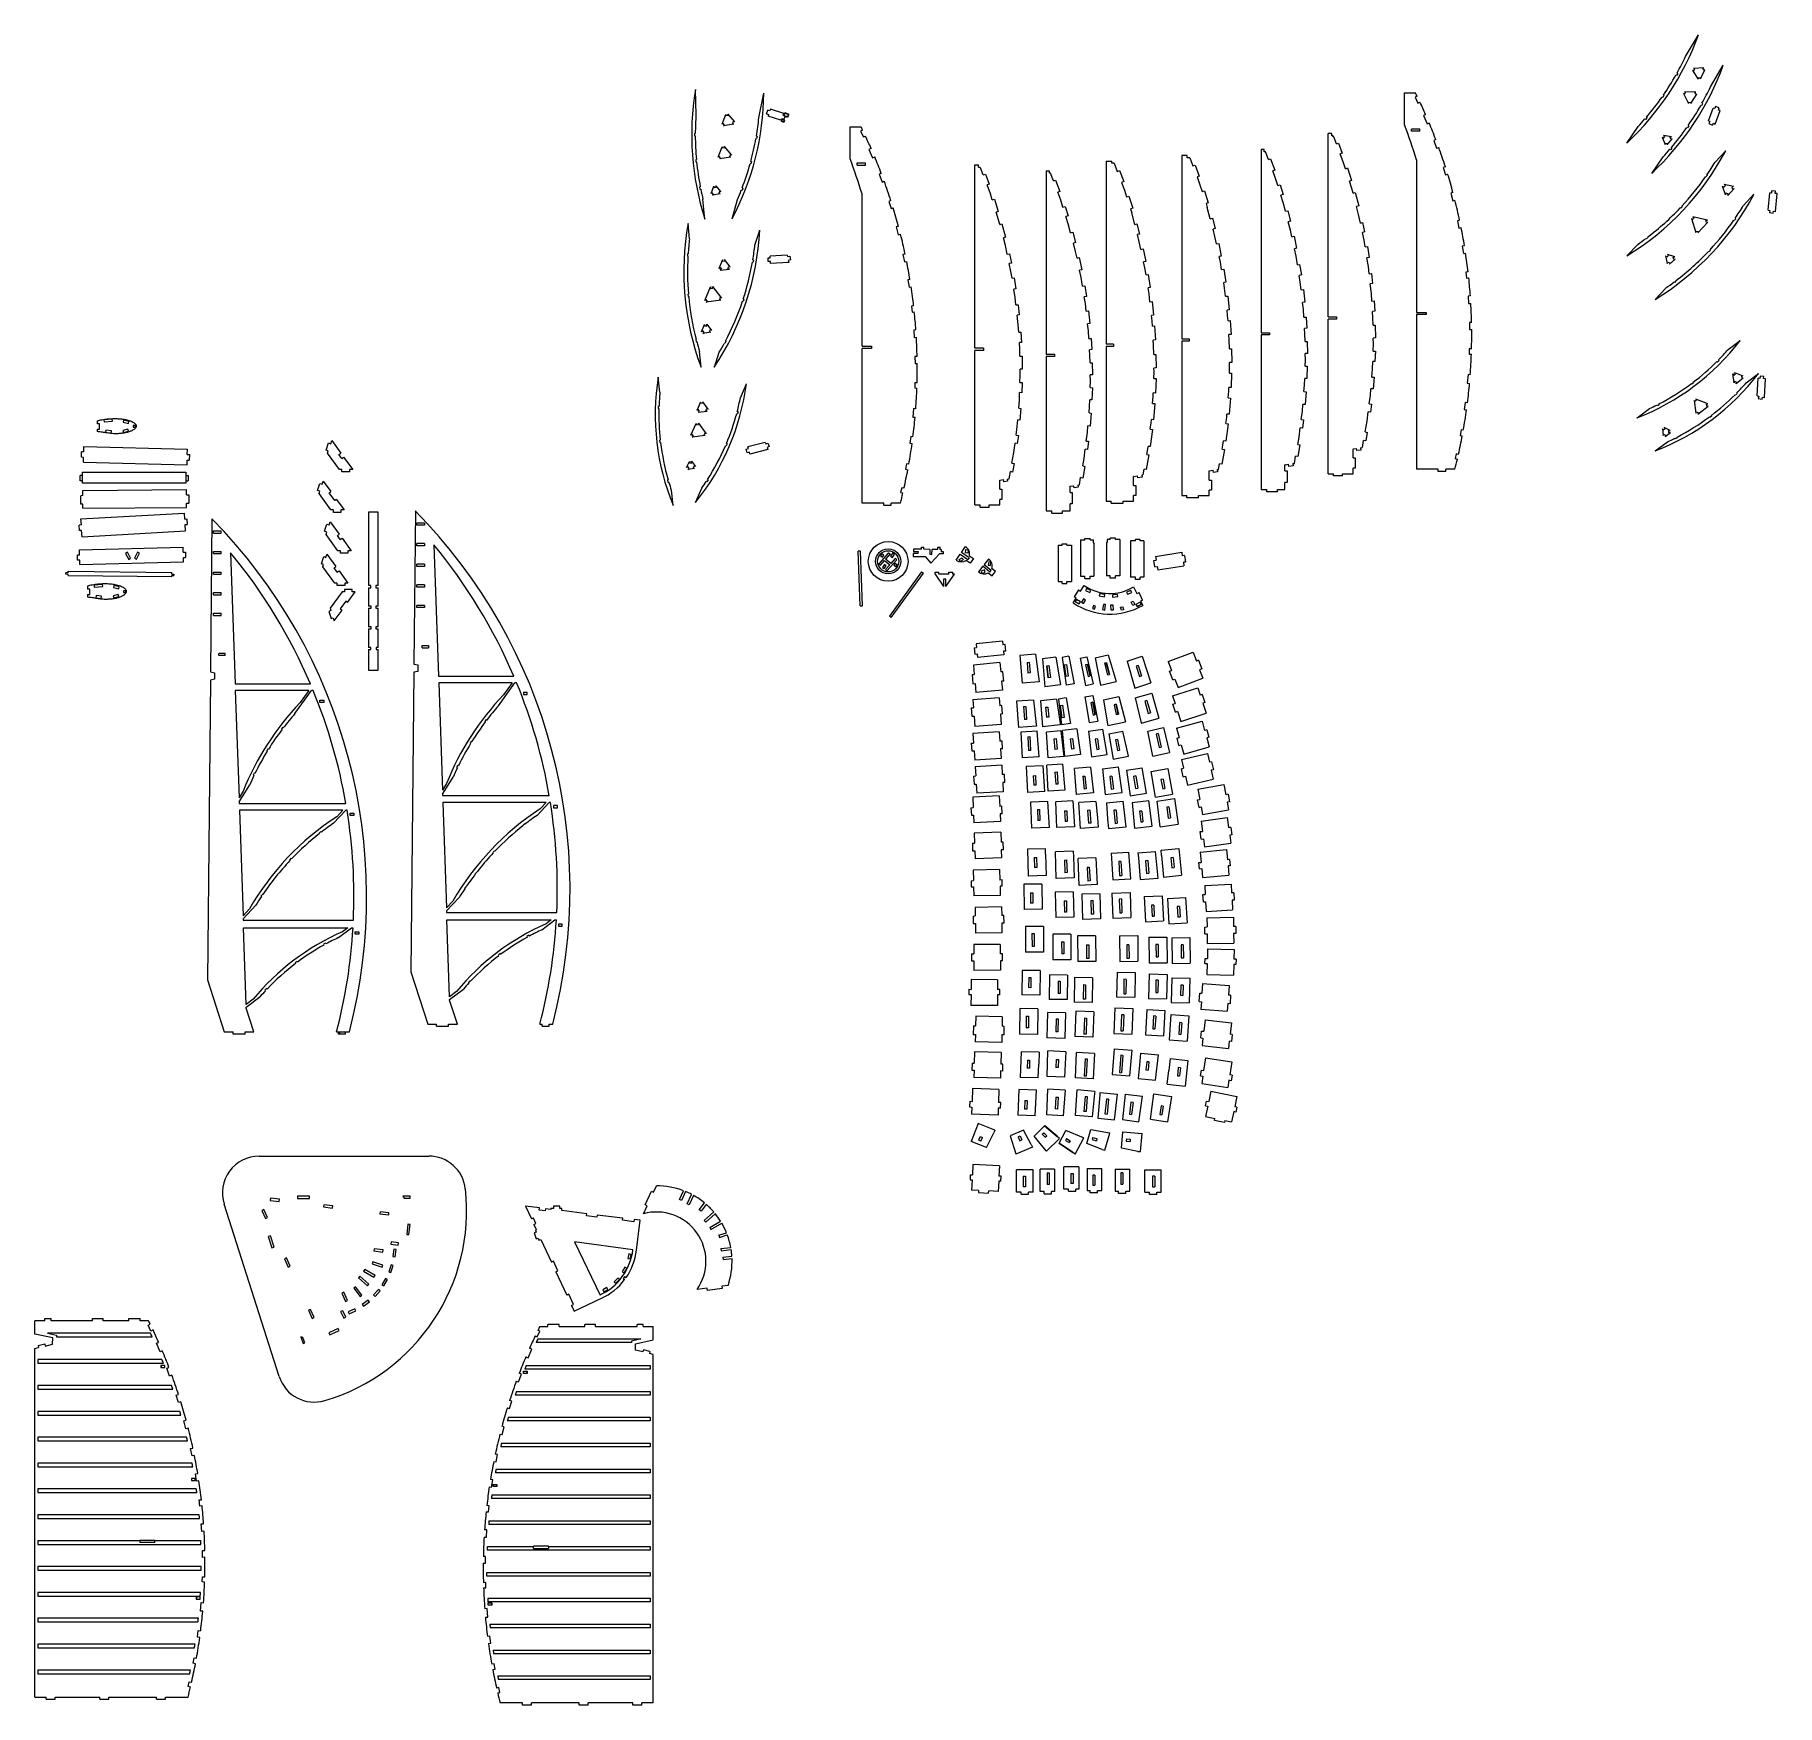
# Model space of a CAD drawing. Header units: millimetres. Extents: x -1108 to 1259, y -1005 to 1265.
import ezdxf

# ---------------------------------------------------------------- set-up
doc = ezdxf.new("R2010")
doc.units = ezdxf.units.MM

msp = doc.modelspace()

# ---------------------------------------------------------------- linework, layer by layer
at = {"color": 7, "linetype": 'Continuous', "lineweight": 15}
for p, q in [((1134.4, 1235.1), (1151.9, 1264.7)), ((1122.1, 1209.6), (1121.4, 1210.1)), ((1123.8, 1212.3), (1122.1, 1209.6)), ((1123.8, 1212.3), (1123, 1212.8)), ((1143.8, 1216.2), (1151.6, 1204.6)), ((1145.3, 1215.5), (1143.8, 1216.2)), ((1159.1, 1219.8), (1145.2, 1218.9)), ((1145.2, 1218.9), (1146.6, 1218.2)), ((1146.6, 1218.2), (1145.3, 1215.5)), ((1154.6, 1204.8), (1160.8, 1217.3)), ((1157.8, 1218.9), (1159.1, 1219.8)), ((1159.4, 1216.4), (1157.8, 1218.9)), ((1160.8, 1217.3), (1159.4, 1216.4)), ((1168.2, 1193.9), (1185.7, 1223.5)), ((-209.6, 1155.8), (-210.5, 1190.2)), ((-124.2, 1151.8), (-117.4, 1185.6)), ((752.8, 1142.3), (752.8, 1185.9)), ((752.8, 1185.9), (767.5, 1185.9)), ((1131.6, 1184.9), (1138.6, 1171.6)), ((1132.8, 1184.1), (1131.6, 1184.9)), ((1134.4, 1186.6), (1132.8, 1184.1)), ((1148.2, 1186.9), (1133.2, 1187.4)), ((1133.2, 1187.4), (1134.4, 1186.6)), ((1141.6, 1171.5), (1149.6, 1184.2)), ((1146.9, 1186.2), (1148.2, 1186.9)), ((1148.3, 1183.5), (1146.9, 1186.2)), ((1149.6, 1184.2), (1148.3, 1183.5)), ((1151.5, 1206.2), (1154.5, 1206.4)), ((1151.6, 1204.6), (1151.5, 1206.2)), ((1154.5, 1206.4), (1154.6, 1204.8)), ((-113.9, 1157.3), (-112.2, 1162.4)), ((-109.4, 1161.5), (-112.2, 1162.4)), ((-108.6, 1163.9), (-109.4, 1161.5)), ((-90.1, 1157.8), (-108.6, 1163.9)), ((769.8, 1181.3), (767, 1180)), ((767, 1180), (770.9, 1172)), ((770.9, 1172), (773.6, 1173.3)), ((1103.4, 1179.7), (1102.6, 1180.2)), ((1105.1, 1182.4), (1103.4, 1179.7)), ((1105.1, 1182.4), (1104.4, 1182.8)), ((1138.6, 1171.6), (1138.7, 1173)), ((1138.7, 1173), (1141.7, 1172.9)), ((1141.7, 1172.9), (1141.6, 1171.5)), ((1155.9, 1168.4), (1155.2, 1168.8)), ((1157.6, 1171.1), (1155.9, 1168.4)), ((1157.6, 1171.1), (1156.8, 1171.6)), ((1165.7, 1148), (1172.1, 1165.2)), ((1174.1, 1164.4), (1172.1, 1165.2)), ((1175.1, 1167.2), (1174.1, 1164.4)), ((1174.6, 1143.4), (1181.4, 1161.7)), ((1180.2, 1165.3), (1175.1, 1167.2)), ((1179.1, 1162.5), (1180.2, 1165.3)), ((1181.4, 1161.7), (1179.1, 1162.5)), ((-174.2, 1143.4), (-169.3, 1156.5)), ((-172.9, 1144.4), (-174.2, 1143.4)), ((-171, 1142.1), (-172.9, 1144.4)), ((-158.5, 1143.5), (-172.2, 1141.1)), ((-172.2, 1141.1), (-171, 1142.1)), ((-169.3, 1156.5), (-169.1, 1154.9)), ((-169.1, 1154.9), (-166.1, 1155.4)), ((-166.1, 1155.4), (-166.4, 1157)), ((-166.4, 1157), (-157.4, 1146.3)), ((-158.9, 1146.8), (-160, 1144)), ((-160, 1144), (-158.5, 1143.5)), ((-157.4, 1146.3), (-158.9, 1146.8)), ((-113.9, 1157.3), (-111.1, 1156.4)), ((-111.1, 1156.4), (-111.7, 1154.3)), ((-94.3, 1148.7), (-111.7, 1154.3)), ((-94.3, 1148.7), (-93.4, 1150.7)), ((-93.4, 1150.7), (-90.7, 1149.4)), ((-91.1, 1155.6), (-90.1, 1157.8)), ((-88.4, 1154.3), (-91.1, 1155.6)), ((-88.4, 1154.3), (-90.7, 1149.4)), ((-0.3, 1096.2), (-0.3, 1139.8)), ((-0.3, 1139.8), (14.5, 1139.8)), ((773.6, 1136.6), (762.3, 1136.6)), ((762.3, 1133.6), (762.3, 1136.6)), ((773.6, 1133.6), (773.6, 1136.6)), ((781.2, 1156.4), (778.3, 1155.2)), ((778.3, 1155.2), (783.3, 1143.6)), ((783.3, 1143.6), (786.2, 1144.9)), ((1054.6, 1117.7), (1070.1, 1140)), ((1080.2, 1149.7), (1079.3, 1150.4)), ((1082.2, 1152.2), (1080.2, 1149.7)), ((1082.2, 1152.2), (1081.4, 1152.8)), ((1137.2, 1138.4), (1136.4, 1138.9)), ((1138.9, 1141.2), (1137.2, 1138.4)), ((1138.9, 1141.2), (1138.2, 1141.6)), ((1165.7, 1148), (1167.6, 1147)), ((1167.6, 1147), (1166.2, 1144.4)), ((1166.2, 1144.4), (1171.1, 1141.9)), ((1171.1, 1141.9), (1172.4, 1144.5)), ((1172.4, 1144.5), (1174.6, 1143.4)), ((-211.6, 1130.7), (-210.6, 1130.8)), ((-211.6, 1130.7), (-211.5, 1127.6)), ((-211.5, 1127.6), (-210.6, 1127.6)), ((-179.3, 1098.4), (-174.1, 1112.5)), ((-174.1, 1112.5), (-173.9, 1111)), ((-170.9, 1111.5), (-171.2, 1113)), ((-171.2, 1113), (-161.6, 1101.4)), ((-127.3, 1123.7), (-128.1, 1123.9)), ((-127.6, 1127.1), (-126.6, 1126.9)), ((-126.6, 1126.9), (-127.3, 1123.7)), ((16.7, 1135.2), (13.9, 1133.9)), ((13.9, 1133.9), (17.8, 1125.9)), ((17.8, 1125.9), (20.5, 1127.2)), ((648.8, 881.4), (648.8, 1130.5)), ((653.9, 1130.5), (648.8, 1130.5)), ((653.9, 1127.5), (653.9, 1130.5)), ((655.8, 1127.5), (653.9, 1127.5)), ((655.8, 1126.3), (655.8, 1127.5)), ((656.7, 1126.3), (655.8, 1126.3)), ((660.3, 1116.7), (656.7, 1126.3)), ((660.3, 1116.7), (663.1, 1117.7)), ((663.1, 1117.7), (668.2, 1104.1)), ((773.6, 1133.6), (762.3, 1133.6)), ((795.2, 1122.4), (792.3, 1121.3)), ((792.3, 1121.3), (796.2, 1110.8)), ((1102.7, 1125.6), (1106.5, 1115.6)), ((1104.1, 1124.4), (1102.7, 1125.6)), ((1106, 1126.7), (1104.1, 1124.4)), ((1104.5, 1127.9), (1106, 1126.7)), ((1115.1, 1126.2), (1104.5, 1127.9)), ((1106.5, 1115.6), (1106.8, 1117.5)), ((1106.8, 1117.5), (1109.8, 1117)), ((1109.5, 1115.1), (1116.2, 1123.4)), ((1109.8, 1117), (1109.5, 1115.1)), ((1113.3, 1125.6), (1115.1, 1126.2)), ((1114.4, 1122.8), (1113.3, 1125.6)), ((1116.2, 1123.4), (1114.4, 1122.8)), ((-209.9, 1095.5), (-209.1, 1095.5)), ((-209.9, 1095.5), (-209.8, 1092.3)), ((-209.8, 1092.3), (-208.8, 1092.3)), ((-178.2, 1099.3), (-179.3, 1098.4)), ((-176.3, 1097), (-178.2, 1099.3)), ((-162.6, 1098.6), (-177.4, 1096.1)), ((-177.4, 1096.1), (-176.3, 1097)), ((-173.9, 1111), (-170.9, 1111.5)), ((-162.9, 1101.9), (-164, 1099.1)), ((-164, 1099.1), (-162.6, 1098.6)), ((-161.6, 1101.4), (-162.9, 1101.9)), ((-135, 1089.3), (-136, 1089.5)), ((-135.2, 1092.6), (-134.4, 1092.4)), ((-134.4, 1092.4), (-135, 1089.3)), ((9.2, 1090.6), (20.5, 1090.6)), ((9.2, 1087.6), (9.2, 1090.6)), ((20.5, 1087.6), (20.5, 1090.6)), ((28.1, 1110.4), (25.2, 1109.1)), ((25.2, 1109.1), (30.2, 1097.6)), ((30.2, 1097.6), (33.1, 1098.8)), ((347.7, 1093.2), (347.7, 844.2)), ((347.7, 1093.2), (355, 1093.2)), ((355, 1090.2), (355, 1093.2)), ((358.5, 1090.2), (355, 1090.2)), ((358.5, 1090.2), (362.6, 1079.1)), ((450.4, 1100.7), (450.4, 851.6)), ((457.7, 1100.7), (450.4, 1100.7)), ((457.7, 1097.7), (457.7, 1100.7)), ((461.1, 1097.7), (457.7, 1097.7)), ((461.1, 1097.7), (465.3, 1086.6)), ((558.1, 1108.9), (558.1, 859.9)), ((562.3, 1108.9), (558.1, 1108.9)), ((562.3, 1105.9), (562.3, 1108.9)), ((563.9, 1105.9), (562.3, 1105.9)), ((567.9, 1095.4), (564, 1105.8)), ((567.9, 1095.4), (570.7, 1096.4)), ((570.7, 1096.4), (576.5, 1081)), ((668.2, 1104.1), (665.4, 1103.1)), ((670, 1090.9), (665.4, 1103.1)), ((672.5, 1082.8), (670, 1090.9)), ((768.9, 1094.9), (768.9, 887.6)), ((796.2, 1110.8), (799.1, 1111.8)), ((1088.4, 1076.5), (1103.9, 1098.8)), ((1114, 1108.4), (1113.1, 1109.1)), ((1116, 1110.9), (1114, 1108.4)), ((1116, 1110.9), (1115.2, 1111.6)), ((1174.5, 1091.9), (1189, 1107.2)), ((9.2, 1087.6), (20.5, 1087.6)), ((42.1, 1076.3), (39.2, 1075.3)), ((39.2, 1075.3), (43.1, 1064.7)), ((43.1, 1064.7), (46, 1065.8)), ((169.1, 839), (169.1, 1088.1)), ((169.1, 1088.1), (174.2, 1088.1)), ((174.2, 1085.1), (174.2, 1088.1)), ((174.2, 1085.1), (176.1, 1085.1)), ((176.1, 1083.9), (176.1, 1085.1)), ((177, 1083.9), (176.1, 1083.9)), ((180.6, 1074.3), (177, 1083.9)), ((180.6, 1074.3), (183.4, 1075.3)), ((183.4, 1075.3), (188.5, 1061.7)), ((266.1, 1079.8), (270.3, 1079.8)), ((266.1, 1079.8), (266.1, 830.8)), ((270.3, 1076.8), (270.3, 1079.8)), ((271.9, 1076.8), (270.3, 1076.8)), ((275.9, 1066.3), (272, 1076.8)), ((275.9, 1066.3), (278.7, 1067.3)), ((278.7, 1067.3), (284.5, 1052)), ((362.6, 1079.1), (365.7, 1080.3)), ((365.7, 1080.3), (371.3, 1065.4)), ((371.3, 1065.4), (368.2, 1064.3)), ((465.3, 1086.6), (468.4, 1087.7)), ((468.4, 1087.7), (474, 1072.9)), ((474, 1072.9), (470.9, 1071.7)), ((470.9, 1071.7), (474.9, 1061.1)), ((576.5, 1081), (573.7, 1080)), ((577.7, 1069.3), (573.7, 1080)), ((580.7, 1059.8), (577.7, 1069.3)), ((672.5, 1082.8), (675.4, 1083.8)), ((675.4, 1083.8), (680.7, 1067)), ((680.7, 1067), (677.9, 1066.1)), ((681.1, 1055.8), (677.9, 1066.1)), ((808.2, 1085.4), (805.2, 1084.5)), ((805.2, 1084.5), (808.4, 1074.6)), ((808.4, 1074.6), (811.3, 1075.6)), ((1162.1, 1071.7), (1161.6, 1072)), ((1164.1, 1074.1), (1162.1, 1071.7)), ((1164.1, 1074.1), (1163.4, 1074.7)), ((-204.8, 1057.9), (-203.8, 1058.1)), ((-204.8, 1057.9), (-204.3, 1054.8)), ((-204.3, 1054.8), (-203.2, 1054.9)), ((-197.6, 1014.4), (-200.2, 1041.4)), ((-189.2, 1049), (-185.5, 1059)), ((-187.8, 1050.2), (-189.2, 1049)), ((-185.8, 1047.9), (-187.8, 1050.2)), ((-176.8, 1048.5), (-187.3, 1046.7)), ((-187.3, 1046.7), (-185.8, 1047.9)), ((-185.5, 1059), (-185.2, 1057.1)), ((-185.2, 1057.1), (-182.2, 1057.7)), ((-182.2, 1057.7), (-182.6, 1059.5)), ((-182.6, 1059.5), (-175.7, 1051.3)), ((-177.5, 1052), (-178.5, 1049.1)), ((-178.5, 1049.1), (-176.8, 1048.5)), ((-175.7, 1051.3), (-177.5, 1052)), ((-147, 1053.3), (-148.1, 1053.7)), ((-146, 1056.3), (-147, 1053.3)), ((-146.9, 1056.7), (-146, 1056.3)), ((15.9, 841.5), (15.9, 1048.8)), ((188.5, 1061.7), (185.7, 1060.7)), ((190.3, 1048.5), (185.7, 1060.7)), ((192.8, 1040.4), (190.3, 1048.5)), ((192.8, 1040.4), (195.7, 1041.4)), ((195.7, 1041.4), (201, 1024.6)), ((284.5, 1052), (281.7, 1050.9)), ((285.7, 1040.2), (281.7, 1050.9)), ((368.2, 1064.3), (372.2, 1053.7)), ((372.2, 1053.7), (375.2, 1044.4)), ((375.2, 1044.4), (378.3, 1045.4)), ((378.3, 1045.4), (383.6, 1029.1)), ((474.9, 1061.1), (477.9, 1051.8)), ((477.9, 1051.8), (481, 1052.9)), ((481, 1052.9), (486.2, 1036.6)), ((580.7, 1059.8), (583.6, 1060.7)), ((583.6, 1060.7), (587.8, 1047.6)), ((587.8, 1047.6), (584.9, 1046.7)), ((588, 1036.9), (584.9, 1046.7)), ((682.8, 1049.6), (681.1, 1055.8)), ((682.8, 1049.6), (685.7, 1050.4)), ((685.7, 1050.4), (690.5, 1032.2)), ((818.5, 1050.6), (815.5, 1049.8)), ((815.5, 1049.8), (818.3, 1039.1)), ((1188.8, 1047.2), (1184.8, 1059.3)), ((1184.8, 1059.3), (1186.5, 1057.8)), ((1186.5, 1057.8), (1188.5, 1060.1)), ((1186.8, 1061.6), (1199.4, 1059)), ((1188.5, 1060.1), (1186.8, 1061.6)), ((1189.3, 1049.4), (1188.8, 1047.2)), ((1192.2, 1048.7), (1189.3, 1049.4)), ((1200.3, 1056.1), (1191.8, 1046.6)), ((1191.8, 1046.6), (1192.2, 1048.7)), ((1199.4, 1059), (1197.2, 1058.3)), ((1197.2, 1058.3), (1198.2, 1055.4)), ((1198.2, 1055.4), (1200.3, 1056.1)), ((1212.9, 1032.7), (1227.3, 1048)), ((1246.8, 1026.7), (1248.9, 1049.9)), ((1251, 1049.7), (1248.9, 1049.9)), ((1251.3, 1052.7), (1251, 1049.7)), ((1256.4, 1052.3), (1251.3, 1052.7)), ((1256.1, 1049.3), (1256.4, 1052.3)), ((1258.8, 1049), (1256.1, 1049.3)), ((1256.7, 1024.6), (1258.8, 1049)), ((-160.6, 1014.7), (-153.4, 1040.9)), ((55.1, 1039.4), (52.2, 1038.4)), ((52.2, 1038.4), (55.3, 1028.6)), ((55.3, 1028.6), (58.2, 1029.5)), ((201, 1024.6), (198.1, 1023.7)), ((201.4, 1013.4), (198.1, 1023.7)), ((288.7, 1030.7), (285.7, 1040.2)), ((288.7, 1030.7), (291.6, 1031.6)), ((291.6, 1031.6), (295.8, 1018.6)), ((295.8, 1018.6), (292.9, 1017.7)), ((296, 1007.8), (292.9, 1017.7)), ((383.6, 1029.1), (380.4, 1028.1)), ((380.4, 1028.1), (382.2, 1022.7)), ((386.3, 1007.1), (382.2, 1022.7)), ((486.2, 1036.6), (483.1, 1035.6)), ((483.1, 1035.6), (484.8, 1030.1)), ((488.9, 1014.6), (484.8, 1030.1)), ((591.2, 1024.9), (588, 1036.9)), ((591.2, 1024.9), (594.1, 1025.6)), ((594.1, 1025.6), (597.8, 1011.6)), ((690.5, 1032.2), (687.6, 1031.4)), ((690.4, 1020.7), (687.6, 1031.4)), ((692.9, 1009), (690.4, 1020.7)), ((818.3, 1039.1), (821.3, 1039.9)), ((1127.8, 1029.1), (1127.2, 1029.7)), ((1130.1, 1031.4), (1127.8, 1029.1)), ((1130.1, 1031.4), (1129.4, 1032.1)), ((1246.8, 1026.7), (1249, 1026.2)), ((1249, 1026.2), (1248.3, 1023.3)), ((1248.3, 1023.3), (1253.4, 1022.2)), ((1253.4, 1022.2), (1254, 1025.2)), ((1254, 1025.2), (1256.7, 1024.6)), ((-218.3, 987.4), (-220.2, 1008.4)), ((-129.6, 979.1), (-123, 999.1)), ((65.4, 1004.5), (62.4, 1003.7)), ((62.4, 1003.7), (65.2, 993.1)), ((201.4, 1013.4), (201.4, 1013.4)), ((203.1, 1007.2), (201.4, 1013.4)), ((203.1, 1007.2), (206, 1008)), ((206, 1008), (210.8, 989.8)), ((299.2, 995.8), (296, 1007.8)), ((299.2, 995.8), (302.1, 996.5)), ((302.1, 996.5), (305.8, 982.5)), ((386.3, 1007.1), (389.2, 1007.9)), ((389.2, 1007.9), (392.8, 994.1)), ((392.8, 994.1), (389.9, 993.3)), ((488.9, 1014.6), (491.8, 1015.4)), ((491.8, 1015.4), (495.5, 1001.5)), ((495.5, 1001.5), (492.6, 1000.8)), ((495.2, 990.9), (492.6, 1000.8)), ((597.8, 1011.6), (594.9, 1010.8)), ((598, 999.2), (594.9, 1010.8)), ((599.8, 990.4), (598, 999.1)), ((692.9, 1009), (695.8, 1009.6)), ((698.5, 997), (695.6, 996.3)), ((697.9, 985.5), (695.6, 996.3)), ((695.8, 1009.6), (698.5, 997)), ((827.6, 1012.8), (824.6, 1012.1)), ((824.6, 1012.1), (826.7, 1002.2)), ((826.7, 1002.2), (829.6, 1002.8)), ((1142.5, 1015.2), (1148.3, 996.1)), ((1144, 1013.8), (1142.5, 1015.2)), ((1146, 1016), (1144, 1013.8)), ((1144.5, 1017.4), (1146, 1016)), ((1164, 1012.9), (1144.5, 1017.4)), ((1148.3, 996.1), (1148.8, 998.1)), ((1148.8, 998.1), (1151.7, 997.5)), ((1151.2, 995.5), (1164.9, 1010.1)), ((1151.7, 997.5), (1151.2, 995.5)), ((1162, 1012.3), (1164, 1012.9)), ((1162.9, 1009.5), (1162, 1012.3)), ((1164.9, 1010.1), (1162.9, 1009.5)), ((1200.4, 1012.4), (1200, 1012.8)), ((1202.5, 1014.9), (1200.4, 1012.4)), ((1202.5, 1014.9), (1201.8, 1015.4)), ((65.2, 993.1), (68.2, 993.8)), ((210.8, 989.8), (207.9, 989)), ((210.7, 978.3), (207.9, 989)), ((213.2, 966.6), (210.7, 978.3)), ((305.8, 982.5), (302.9, 981.7)), ((306, 970.1), (302.9, 981.7)), ((392.5, 983.5), (389.9, 993.3)), ((394.7, 973.1), (392.5, 983.5)), ((394.7, 973.1), (397.6, 973.8)), ((397.6, 973.8), (401.2, 956.7)), ((497.4, 980.6), (495.2, 990.9)), ((497.4, 980.6), (500.3, 981.2)), ((500.3, 981.2), (503.9, 964.2)), ((599.8, 990.4), (602.8, 991)), ((602.8, 991), (606.2, 974.7)), ((606.2, 974.7), (603.3, 974.1)), ((605.5, 963.9), (603.3, 974.1)), ((699.3, 976.5), (697.9, 985.5)), ((699.3, 976.5), (702.3, 976.9)), ((702.3, 976.9), (704.7, 962.1)), ((834.1, 978.2), (831.1, 977.7)), ((831.1, 977.7), (832.8, 967.7)), ((1054.7, 964.5), (1069.4, 980)), ((1081.2, 987.7), (1080.7, 988.2)), ((1083.5, 989.9), (1081.2, 987.7)), ((1083.5, 989.9), (1083.3, 990.1)), ((1166.2, 969.8), (1165.5, 970.5)), ((1168.4, 972.1), (1166.2, 969.8)), ((1168.4, 972.1), (1167.7, 972.8)), ((-221.1, 967), (-220.2, 967)), ((-221.1, 967), (-221, 963.8)), ((-221, 963.8), (-220.4, 963.8)), ((-173.8, 959), (-178.7, 947.1)), ((-178.7, 947.1), (-176.9, 948.5)), ((-176.9, 948.5), (-175, 946.1)), ((-173.5, 956.8), (-173.8, 959)), ((-170.5, 957.2), (-173.5, 956.8)), ((-170.9, 959.4), (-170.5, 957.2)), ((-163, 949.3), (-170.9, 959.4)), ((-166.2, 947.3), (-165.1, 950.1)), ((-164.1, 946.5), (-166.2, 947.3)), ((-165.1, 950.1), (-163, 949.3)), ((-132.4, 955.5), (-133, 955.7)), ((-132.4, 958.8), (-131.6, 958.6)), ((-131.6, 958.6), (-132.4, 955.5)), ((-111.7, 961.6), (-108.7, 961.8)), ((-111.4, 956.6), (-111.7, 961.6)), ((-108.4, 956.8), (-111.4, 956.6)), ((-85.6, 965.5), (-108.8, 964)), ((-108.7, 961.8), (-108.8, 964)), ((-108.2, 954), (-108.4, 956.8)), ((-83.7, 955.6), (-108.2, 954)), ((-85.6, 965.5), (-85.2, 963.4)), ((-85.2, 963.4), (-82.2, 963.9)), ((-81.3, 958.9), (-84.2, 958.3)), ((-84.2, 958.3), (-83.7, 955.6)), ((-82.2, 963.9), (-81.3, 958.9)), ((74.5, 966.7), (71.5, 966.1)), ((71.5, 966.1), (73.6, 956.1)), ((73.6, 956.1), (76.6, 956.7)), ((213.2, 966.6), (216.1, 967.2)), ((218.8, 954.6), (215.9, 953.9)), ((218.2, 943.1), (215.9, 953.9)), ((216.1, 967.2), (218.8, 954.6)), ((307.9, 961.3), (306, 970.1)), ((307.9, 961.3), (310.8, 962)), ((310.8, 962), (314.3, 945.6)), ((401.2, 956.7), (398.3, 956.1)), ((400, 948.2), (398.3, 956.1)), ((401.6, 938.4), (400, 948.2)), ((503.9, 964.2), (501, 963.6)), ((502.7, 955.7), (501, 963.6)), ((504.2, 945.9), (502.7, 955.7)), ((607.4, 952.3), (605.5, 963.9)), ((607.4, 952.3), (610.3, 952.7)), ((610.3, 952.7), (612.6, 938.4)), ((704.7, 962.1), (701.7, 961.6)), ((703.6, 950.1), (701.7, 961.6)), ((704.7, 940.1), (703.6, 950.1)), ((832.8, 967.7), (835.7, 968.2)), ((1107.4, 964.3), (1109.6, 953.9)), ((1108.9, 962.7), (1107.4, 964.3)), ((1111.1, 964.7), (1108.9, 962.7)), ((1109.6, 953.9), (1110.3, 955.9)), ((1109.7, 966.3), (1111.1, 964.7)), ((1119.8, 963), (1109.7, 966.3)), ((1110.3, 955.9), (1113.2, 955)), ((1112.5, 952.9), (1120.4, 960)), ((1113.2, 955), (1112.5, 952.9)), ((1117.7, 962.5), (1119.8, 963)), ((1118.3, 959.6), (1117.7, 962.5)), ((1120.4, 960), (1118.3, 959.6)), ((-176.8, 944.8), (-164.1, 946.5)), ((-175, 946.1), (-176.8, 944.8)), ((81, 932.2), (78.1, 931.7)), ((78.1, 931.7), (79.7, 921.7)), ((219.6, 934.1), (218.2, 943.1)), ((219.6, 934.1), (222.6, 934.5)), ((222.6, 934.5), (225, 919.7)), ((314.3, 945.6), (311.3, 945)), ((313.5, 934.8), (311.3, 945)), ((315.4, 923.2), (313.5, 934.8)), ((315.4, 923.2), (318.3, 923.7)), ((318.3, 923.7), (320.6, 909.3)), ((401.6, 938.4), (404.5, 938.9)), ((404.5, 938.9), (407.4, 921.3)), ((504.2, 945.9), (507.2, 946.4)), ((510.1, 928.7), (507.1, 928.3)), ((508.4, 920.3), (507.1, 928.3)), ((507.2, 946.4), (510.1, 928.7)), ((612.6, 938.4), (609.7, 937.9)), ((611.2, 928.6), (609.7, 937.9)), ((612.3, 918.3), (611.2, 928.5)), ((704.7, 940.1), (707.7, 940.4)), ((709.2, 926.7), (706.2, 926.4)), ((707.7, 913.1), (706.2, 926.4)), ((707.7, 940.4), (709.2, 926.7)), ((839.1, 942.6), (836.1, 942.3)), ((836.1, 942.3), (837, 934)), ((837, 934), (840, 934.4)), ((1119.6, 928.4), (1119, 928.9)), ((1121.8, 930.7), (1119.6, 928.4)), ((1121.8, 930.7), (1121.6, 930.9)), ((-220.8, 912.3), (-219.8, 912.5)), ((-220.8, 912.3), (-220.4, 909.2)), ((-220.4, 909.2), (-219.5, 909.3)), ((-197.6, 903.7), (-190.1, 922.2)), ((-196, 905), (-197.6, 903.7)), ((-194.2, 902.6), (-196, 905)), ((-176, 904), (-195.8, 901.3)), ((-195.8, 901.3), (-194.2, 902.6)), ((-190.1, 922.2), (-189.8, 920.2)), ((-189.8, 920.2), (-186.8, 920.6)), ((-186.8, 920.6), (-187.1, 922.6)), ((-187.1, 922.6), (-174.9, 906.8)), ((-176.8, 907.6), (-177.9, 904.8)), ((-177.9, 904.8), (-176, 904)), ((-174.9, 906.8), (-176.8, 907.6)), ((-145.6, 902.5), (-146.4, 902.8)), ((-144.5, 905.5), (-145.6, 902.5)), ((-145.4, 905.8), (-144.5, 905.5)), ((79.7, 921.7), (82.6, 922.1)), ((225, 919.7), (222, 919.2)), ((223.9, 907.7), (222, 919.2)), ((225, 897.7), (223.9, 907.7)), ((320.6, 909.3), (317.7, 908.8)), ((319.2, 899.5), (317.7, 908.8)), ((320.3, 889.3), (319.2, 899.5)), ((407.4, 921.3), (404.4, 920.8)), ((405.7, 912.9), (404.4, 920.8)), ((406.9, 902.1), (405.7, 912.9)), ((406.9, 902.1), (409.9, 902.4)), ((409.9, 902.4), (412, 883.6)), ((509.6, 909.5), (508.4, 920.3)), ((509.6, 909.5), (512.6, 909.8)), ((512.6, 909.8), (514.7, 891)), ((612.3, 918.3), (615.3, 918.7)), ((617.2, 901.5), (614.2, 901.2)), ((615.3, 891.6), (614.2, 901.2)), ((615.3, 918.7), (617.2, 901.5)), ((708.4, 902.9), (707.7, 913.1)), ((708.4, 902.9), (711.4, 903.1)), ((711.4, 903.1), (712.3, 889.2)), ((842.1, 909.9), (839.2, 909.7)), ((839.2, 909.7), (839.8, 899.6)), ((839.8, 899.6), (842.8, 899.8)), ((1093.1, 905.2), (1107.7, 920.7)), ((86, 896.6), (83, 896.2)), ((83, 896.2), (83.9, 888)), ((83.9, 888), (86.9, 888.3)), ((225, 897.7), (228, 898)), ((229.5, 884.3), (226.5, 884)), ((228, 870.7), (226.5, 884)), ((228, 898), (229.5, 884.3)), ((320.3, 889.3), (323.3, 889.6)), ((323.3, 889.6), (325.2, 872.5)), ((412, 883.6), (409, 883.3)), ((409.8, 875.9), (409, 883.3)), ((410.3, 868.9), (409.8, 875.9)), ((514.7, 891), (511.7, 890.7)), ((512.5, 883.3), (511.7, 890.7)), ((513, 876.3), (512.5, 883.3)), ((513, 876.3), (515.9, 876.5)), ((515.9, 876.5), (517.1, 857.6)), ((616, 881), (615.3, 891.6)), ((616, 881), (619, 881.2)), ((619, 881.2), (619.9, 866.1)), ((648.8, 881.4), (660.4, 881.4)), ((648.8, 668.4), (648.8, 878.4)), ((660.4, 878.4), (648.8, 878.4)), ((660.4, 881.4), (660.4, 878.4)), ((712.3, 889.2), (709.3, 889)), ((709.8, 880.2), (709.3, 889)), ((710, 870.3), (709.8, 880.2)), ((768.9, 887.6), (782, 887.6)), ((768.9, 884.6), (768.9, 674.6)), ((782, 884.6), (768.9, 884.6)), ((782, 887.6), (782, 884.6)), ((-202, 861.4), (-198, 871.3)), ((-200.3, 862.7), (-202, 861.4)), ((-198.5, 860.3), (-200.3, 862.7)), ((-189.6, 860.5), (-200.2, 859)), ((-200.2, 859), (-198.5, 860.3)), ((-198, 871.3), (-197.7, 869.1)), ((-197.7, 869.1), (-194.7, 869.5)), ((-194.7, 869.5), (-195, 871.7)), ((-195, 871.7), (-188.5, 863.2)), ((-190.5, 864.1), (-191.6, 861.3)), ((-191.6, 861.3), (-189.6, 860.5)), ((-188.5, 863.2), (-190.5, 864.1)), ((89, 863.8), (86.1, 863.6)), ((86.1, 863.6), (86.7, 853.6)), ((86.7, 853.6), (89.7, 853.8)), ((228.7, 860.5), (228, 870.7)), ((228.7, 860.5), (231.7, 860.7)), ((231.7, 860.7), (232.5, 846.8)), ((325.2, 872.5), (322.3, 872.1)), ((323.3, 862.5), (322.3, 872.1)), ((324, 852), (323.3, 862.5)), ((324, 852), (327, 852.2)), ((327, 852.2), (328, 837)), ((410.3, 868.9), (413.3, 869.1)), ((413.3, 869.1), (414.5, 850.2)), ((517.1, 857.6), (514.2, 857.4)), ((514.6, 850.4), (514.2, 857.4)), ((558.1, 859.9), (569.3, 859.9)), ((558.1, 856.9), (558.1, 646.9)), ((569.3, 856.9), (558.1, 856.9)), ((569.3, 859.9), (569.3, 856.9)), ((619.9, 866.1), (617, 865.9)), ((617.4, 858.6), (617, 865.9)), ((617.6, 848.2), (617.4, 858.6)), ((710, 870.3), (713, 870.3)), ((713.3, 852.8), (710.3, 852.7)), ((710.4, 844.8), (710.3, 852.7)), ((713, 870.3), (713.3, 852.8)), ((843.8, 873.8), (840.8, 873.7)), ((840.8, 873.7), (841, 864.4)), ((841, 864.4), (844, 864.4)), ((-209.7, 851), (-209.4, 851)), ((-209.7, 851), (-209.3, 847.8)), ((-209.3, 847.8), (-208.5, 847.9)), ((-202.7, 813.2), (-204.7, 834.4)), ((-184.7, 813.1), (-178, 833.4)), ((-170.4, 845.3), (-171.1, 845.6)), ((-169.3, 848.3), (-170.4, 845.3)), ((-169.6, 848.4), (-169.3, 848.3)), ((15.9, 841.5), (28.9, 841.5)), ((15.9, 628.5), (15.9, 838.5)), ((28.9, 838.5), (15.9, 838.5)), ((28.9, 841.5), (28.9, 838.5)), ((180.7, 839), (169.1, 839)), ((169.1, 626), (169.1, 836)), ((180.7, 836), (169.1, 836)), ((180.7, 839), (180.7, 836)), ((232.5, 846.8), (229.6, 846.6)), ((230.1, 837.8), (229.6, 846.6)), ((230.3, 827.9), (230.1, 837.8)), ((266.1, 830.8), (277.3, 830.8)), ((277.3, 830.8), (277.3, 827.8)), ((328, 837), (325, 836.8)), ((325.4, 829.5), (325, 836.8)), ((325.6, 819.1), (325.4, 829.5)), ((357.6, 844.2), (347.7, 844.2)), ((347.7, 841.2), (347.7, 631.2)), ((357.6, 841.2), (347.7, 841.2)), ((357.6, 844.2), (357.6, 841.2)), ((414.5, 850.2), (411.5, 850)), ((411.9, 842.9), (411.5, 850)), ((412.1, 830.5), (411.9, 842.9)), ((412.1, 830.5), (415.1, 830.5)), ((415.1, 830.5), (415.4, 812.1)), ((450.4, 851.6), (460.3, 851.6)), ((450.4, 848.6), (450.4, 638.6)), ((460.3, 848.6), (450.4, 848.6)), ((460.3, 851.6), (460.3, 848.6)), ((514.8, 837.9), (514.6, 850.4)), ((514.8, 837.9), (517.8, 838)), ((517.8, 838), (518.1, 819.5)), ((617.6, 848.2), (620.6, 848.2)), ((620.8, 831.9), (617.8, 831.8)), ((618, 823.2), (617.8, 831.8)), ((620.6, 848.2), (620.8, 831.9)), ((710.1, 834.8), (710.4, 844.7)), ((710.1, 834.8), (713.1, 834.7)), ((713.1, 834.7), (712.6, 820.9)), ((840.7, 838), (840.5, 831)), ((840.5, 831), (843.5, 830.9)), ((843.7, 838), (840.7, 838)), ((1192.2, 837), (1208.8, 849.4)), ((90.7, 827.7), (87.7, 827.7)), ((87.7, 827.7), (87.9, 818.3)), ((87.9, 818.3), (90.9, 818.3)), ((230.3, 827.9), (233.3, 827.9)), ((233.5, 810.4), (230.5, 810.3)), ((230.7, 802.3), (230.5, 810.3)), ((233.3, 827.9), (233.5, 810.4)), ((266.1, 827.8), (266.1, 617.8)), ((277.3, 827.8), (266.1, 827.8)), ((325.6, 819.1), (328.6, 819.1)), ((328.6, 819.1), (328.8, 802.8)), ((412.2, 797.8), (412.5, 807.5)), ((415.4, 812.1), (412.4, 812)), ((412.5, 807.5), (412.4, 812)), ((412.5, 807.5), (412.5, 807.5)), ((514.8, 805.2), (515.1, 815)), ((514.8, 805.2), (517.8, 805.1)), ((518.1, 819.5), (515.1, 819.5)), ((515.1, 815), (515.1, 819.5)), ((517.8, 805.1), (517.2, 785.5)), ((617.7, 814.5), (618, 823.2)), ((617.7, 814.5), (620.7, 814.4)), ((620.7, 814.4), (620.1, 797.6)), ((708.4, 799.8), (709.3, 810.5)), ((709.3, 810.5), (709.6, 821)), ((712.6, 820.9), (709.6, 821)), ((1177.7, 820.1), (1177, 820.8)), ((1180, 822.2), (1177.7, 820.1)), ((1180, 822.2), (1179.3, 823)), ((1202.2, 804.3), (1201, 805.9)), ((1201, 805.9), (1212.4, 801.3)), ((-258.5, 779), (-260.9, 799.5)), ((-149.3, 771.5), (-141.1, 790.6)), ((87.6, 792), (87.4, 784.9)), ((87.4, 784.9), (90.4, 784.8)), ((90.7, 791.9), (87.6, 792)), ((230.3, 792.4), (230.7, 802.3)), ((230.3, 792.4), (233.3, 792.3)), ((233.3, 792.3), (232.9, 778.5)), ((325.7, 785.4), (326, 794.1)), ((325.7, 785.4), (328.7, 785.3)), ((328.8, 802.8), (325.8, 802.8)), ((326, 794.1), (325.8, 802.8)), ((328.7, 785.3), (328.2, 768.6)), ((412.2, 797.8), (415.2, 797.7)), ((415.2, 797.7), (414.5, 778)), ((514.1, 780.7), (514.2, 785.6)), ((517.2, 785.5), (514.2, 785.6)), ((616.1, 780), (616.9, 788.9)), ((616.9, 788.9), (617.1, 797.7)), ((620.1, 797.6), (617.1, 797.7)), ((706.4, 774.8), (707.1, 783.9)), ((710.1, 783.7), (707.1, 783.9)), ((708.4, 799.8), (711.4, 799.6)), ((711.4, 799.6), (710.1, 783.7)), ((839, 803), (838, 791.4)), ((838, 791.4), (841, 791.1)), ((842, 802.7), (839, 803)), ((1142.8, 789.9), (1142.2, 790.7)), ((1145.4, 791.9), (1142.8, 789.9)), ((1145.4, 791.9), (1144.8, 792.6)), ((1200.3, 791.8), (1198.6, 804.1)), ((1198.6, 804.1), (1199.9, 802.5)), ((1199.9, 802.5), (1202.2, 804.3)), ((1201, 793.7), (1200.3, 791.8)), ((1203.8, 792.6), (1201, 793.7)), ((1212.8, 798.3), (1203.1, 790.7)), ((1203.1, 790.7), (1203.8, 792.6)), ((1212.4, 801.3), (1210.4, 801)), ((1210.4, 801), (1210.8, 798)), ((1210.8, 798), (1212.8, 798.3)), ((1216.8, 792), (1233.4, 804.4)), ((1231.7, 774), (1233.2, 798)), ((1235.4, 797.9), (1233.2, 798)), ((1235.6, 800.9), (1235.4, 797.9)), ((1240.7, 800.6), (1235.6, 800.9)), ((1240.5, 797.6), (1240.7, 800.6)), ((1243.2, 797.4), (1240.5, 797.6)), ((1241.6, 772.1), (1243.2, 797.4)), ((-260.9, 760), (-259.8, 760)), ((-260.9, 760), (-260.8, 756.8)), ((-203.5, 765.8), (-208.5, 754.5)), ((-203.3, 763.7), (-203.5, 765.8)), ((-200.3, 764.1), (-203.3, 763.7)), ((-200.5, 766.1), (-200.3, 764.1)), ((-193.2, 756.1), (-200.5, 766.1)), ((228.7, 757.4), (229.6, 768.1)), ((228.7, 757.4), (231.7, 757.2)), ((229.6, 768.1), (229.9, 778.6)), ((232.9, 778.5), (229.9, 778.6)), ((324.2, 750.9), (324.9, 759.9)), ((324.9, 759.9), (325.2, 768.7)), ((328.2, 768.6), (325.2, 768.7)), ((410.6, 763.8), (411.4, 773.3)), ((410.6, 763.8), (413.6, 763.6)), ((411.4, 773.3), (411.5, 778.1)), ((414.5, 778), (411.5, 778.1)), ((413.6, 763.6), (411.8, 741.7)), ((513.3, 771.3), (514.1, 780.7)), ((513.3, 771.3), (516.3, 771.1)), ((516.3, 771.1), (514.5, 749.2)), ((614, 753.2), (614.7, 762.5)), ((617.7, 762.3), (614.7, 762.5)), ((616.1, 780), (619.1, 779.7)), ((619.1, 779.7), (617.7, 762.3)), ((704.9, 763.3), (706.4, 774.8)), ((704.9, 763.3), (707.9, 762.9)), ((707.9, 762.9), (706.5, 752)), ((835.1, 765.1), (833.9, 755.7)), ((838.2, 764.7), (835.1, 765.1)), ((1095.7, 760.8), (1095.3, 761.7)), ((1098.6, 762.2), (1095.7, 760.8)), ((1098.6, 762.2), (1098.2, 763.1)), ((1145.9, 768.1), (1148.5, 750.6)), ((1147.2, 766.5), (1145.9, 768.1)), ((1149.5, 768.4), (1147.2, 766.5)), ((1148.3, 769.9), (1149.5, 768.4)), ((1164.7, 763.4), (1148.3, 769.9)), ((1151.3, 749.4), (1165.2, 760.4)), ((1162.7, 763.1), (1164.7, 763.4)), ((1163.2, 760.1), (1162.7, 763.1)), ((1165.2, 760.4), (1163.2, 760.1)), ((1202.3, 775.1), (1201.6, 775.8)), ((1204.6, 777.2), (1202.3, 775.1)), ((1204.6, 777.2), (1203.9, 778)), ((1231.7, 774), (1233.8, 773.6)), ((1233.8, 773.6), (1233.2, 770.6)), ((1233.2, 770.6), (1238.3, 769.6)), ((1238.3, 769.6), (1238.8, 772.6)), ((1238.8, 772.6), (1241.6, 772.1)), ((-1022.7, 736.2), (-1022.7, 740.4)), ((-1019.7, 736.2), (-1022.7, 736.2)), ((-1019.7, 729.1), (-1019.7, 736.2)), ((-1002.4, 742.6), (-1013.9, 741.7)), ((-1013.9, 741.7), (-1013.6, 738.7)), ((-1013.6, 738.7), (-1002.1, 739.6)), ((-1002.1, 739.6), (-1002.4, 742.6)), ((-987, 741.3), (-987.7, 738.4)), ((-987.7, 738.4), (-980.5, 736.6)), ((-979.8, 739.5), (-987, 741.3)), ((-980.5, 736.6), (-979.8, 739.5)), ((-971, 733.7), (-974, 733.8)), ((-974, 733.8), (-974, 731.6)), ((-971, 731.6), (-971, 733.7)), ((-260.8, 756.8), (-259.9, 756.8)), ((-216.4, 720.6), (-209.2, 736.8)), ((-209.2, 736.8), (-209, 734.8)), ((-209, 734.8), (-206, 735.1)), ((-208.5, 754.5), (-206.9, 755.7)), ((-206.9, 755.7), (-205.1, 753.3)), ((-206.8, 752.1), (-194.4, 753.3)), ((-205.1, 753.3), (-206.8, 752.1)), ((-206, 735.1), (-206.2, 737.1)), ((-206.2, 737.1), (-195.8, 722.8)), ((-196.3, 754.2), (-195.1, 756.9)), ((-194.4, 753.3), (-196.3, 754.2)), ((-195.1, 756.9), (-193.2, 756.1)), ((-153.4, 749.6), (-154.3, 749.9)), ((-153.5, 753), (-152.4, 752.7)), ((-152.4, 752.7), (-153.4, 749.6)), ((85.9, 756.9), (84.9, 745.3)), ((84.9, 745.3), (88, 745.1)), ((88.9, 756.7), (85.9, 756.9)), ((226.7, 732.4), (227.4, 741.5)), ((230.4, 741.3), (227.4, 741.5)), ((231.7, 757.2), (230.4, 741.3)), ((324.2, 750.9), (327.1, 750.6)), ((327.1, 750.6), (325.7, 733.2)), ((407.4, 729.1), (408.5, 737.6)), ((408.5, 737.6), (408.9, 742)), ((411.8, 741.7), (408.9, 742)), ((513.1, 736.1), (510, 712.7)), ((510.1, 736.5), (511.2, 745)), ((510.1, 736.5), (513.1, 736.1)), ((511.2, 745), (511.5, 749.4)), ((514.5, 749.2), (511.5, 749.4)), ((612.5, 741.9), (614, 753.2)), ((612.5, 741.9), (615.5, 741.5)), ((615.5, 741.5), (614.1, 730.4)), ((699.2, 725.1), (701.8, 739.6)), ((701.8, 739.6), (703.5, 752.4)), ((706.5, 752), (703.5, 752.4)), ((833.9, 755.7), (837, 755.3)), ((1068.5, 744.3), (1085.3, 756.8)), ((1148.5, 750.6), (1149.2, 752.4)), ((1149.2, 752.4), (1152, 751.3)), ((1152, 751.3), (1151.3, 749.4)), ((1167.5, 744.9), (1166.9, 745.7)), ((1170, 746.9), (1167.5, 744.9)), ((1170, 746.9), (1169.4, 747.6)), ((-1022.7, 725.6), (-1022.7, 729.1)), ((-1022.7, 729.1), (-1019.7, 729.1)), ((-1011.1, 727.4), (-1011.4, 724.4)), ((-1011.4, 724.4), (-1004, 723.7)), ((-1003.7, 726.6), (-1011.1, 727.4)), ((-1004, 723.7), (-1003.7, 726.6)), ((-981.3, 729.1), (-988, 727.3)), ((-988, 727.3), (-987.2, 724.4)), ((-987.2, 724.4), (-980.5, 726.2)), ((-980.5, 726.2), (-981.3, 729.1)), ((-974, 731.6), (-971, 731.6)), ((-712, 700.4), (-708.9, 710.2)), ((-708.9, 710.2), (-705.8, 709.2)), ((-705.8, 709.2), (-704.4, 713.4)), ((-704.4, 713.4), (-692.1, 696.4)), ((-259, 714), (-258.1, 714.1)), ((-259, 714), (-258.7, 710.8)), ((-258.7, 710.8), (-257.7, 710.9)), ((-214.7, 721.8), (-216.4, 720.6)), ((-213, 719.4), (-214.7, 721.8)), ((-197, 720.1), (-214.6, 718.2)), ((-214.6, 718.2), (-213, 719.4)), ((-197.6, 723.6), (-198.8, 720.9)), ((-198.8, 720.9), (-197, 720.1)), ((-195.8, 722.8), (-197.6, 723.6)), ((-115.7, 710.9), (-139, 704.7)), ((-115.7, 710.9), (-114.9, 708.8)), ((-114.9, 708.8), (-112.1, 710)), ((-112.1, 710), (-110.2, 705.2)), ((82.1, 719.1), (80.8, 709.7)), ((85.1, 718.7), (82.1, 719.1)), ((222.1, 697.2), (223.8, 710)), ((226.8, 709.6), (223.8, 710)), ((225.2, 720.9), (226.7, 732.4)), ((225.2, 720.9), (228.2, 720.5)), ((228.2, 720.5), (226.8, 709.6)), ((320.5, 712.8), (322, 724.2)), ((320.5, 712.8), (323.5, 712.4)), ((322, 724.2), (322.8, 733.4)), ((323.5, 712.4), (322.1, 701.4)), ((325.7, 733.2), (322.8, 733.4)), ((410.4, 728.7), (407.3, 705.2)), ((407.4, 729.1), (410.4, 728.7)), ((506.6, 709.8), (507, 713.1)), ((510, 712.7), (507, 713.1)), ((607.6, 708), (609.4, 718)), ((609.4, 718), (611.1, 730.8)), ((614.1, 730.4), (611.1, 730.8)), ((695.5, 704), (697.2, 713.6)), ((700.1, 713), (697.2, 713.6)), ((699.2, 725.1), (702.2, 724.6)), ((702.2, 724.6), (700.1, 713)), ((829.5, 728), (828.1, 720.4)), ((828.1, 720.4), (831.2, 719.9)), ((832.6, 727.4), (829.5, 728)), ((1093.1, 699.3), (1109.9, 711.8)), ((1102.9, 729.3), (1103.8, 720.2)), ((1104.1, 727.6), (1102.9, 729.3)), ((1103.8, 720.2), (1104.6, 722.1)), ((1106.5, 729.3), (1104.1, 727.6)), ((1104.6, 722.1), (1107.4, 720.9)), ((1105.3, 731), (1106.5, 729.3)), ((1113.6, 727.3), (1105.3, 731)), ((1106.5, 719), (1113.9, 724.3)), ((1107.4, 720.9), (1106.5, 719)), ((1111.5, 727.1), (1113.6, 727.3)), ((1111.8, 724.1), (1111.5, 727.1)), ((1113.9, 724.3), (1111.8, 724.1)), ((1120.3, 715.8), (1120, 716.7)), ((1123.2, 717.2), (1120.3, 715.8)), ((1123.2, 717.2), (1122.8, 718.1)), ((-1044.4, 690.7), (-1044.2, 698.1)), ((-1041.4, 690.6), (-1044.4, 690.7)), ((-1041.2, 698), (-1044.2, 698.1)), ((-1041.6, 684.2), (-1041.4, 690.6)), ((-1041.2, 698), (-1041, 705.3)), ((-1041, 705.3), (-900.4, 701.7)), ((-900.9, 680.6), (-900.8, 687)), ((-900.8, 687), (-897.8, 686.9)), ((-900.6, 694.4), (-900.4, 701.7)), ((-900.6, 694.4), (-897.6, 694.3)), ((-897.6, 694.3), (-897.8, 686.9)), ((-709, 699.4), (-712, 700.4)), ((-710, 696.2), (-709, 699.4)), ((-693.9, 674), (-710, 696.2)), ((-694.5, 694.6), (-692.1, 696.4)), ((-690.6, 689.2), (-694.5, 694.6)), ((-690.6, 689.2), (-688.2, 691)), ((-688.2, 691), (-675.9, 674)), ((-168.5, 706.1), (-169.4, 706.5)), ((-167.3, 709.1), (-168.5, 706.1)), ((-168.2, 709.4), (-167.3, 709.1)), ((-141.3, 701.8), (-138.4, 702.6)), ((-140, 696.9), (-141.3, 701.8)), ((-137.1, 697.6), (-140, 696.9)), ((-138.4, 702.6), (-139, 704.7)), ((-136.4, 695), (-137.1, 697.6)), ((-111.9, 701.5), (-136.4, 695)), ((-110.2, 705.2), (-113, 704.1)), ((-113, 704.1), (-111.9, 701.5)), ((80.8, 709.7), (83.9, 709.3)), ((219.5, 682.7), (222.1, 697.2)), ((315.6, 678.9), (317.4, 689)), ((317.4, 689), (319.1, 701.7)), ((322.1, 701.4), (319.1, 701.7)), ((405.5, 693.9), (401.9, 673.9)), ((402.5, 694.4), (403.9, 702.4)), ((402.5, 694.4), (405.5, 693.9)), ((403.9, 702.4), (404.4, 705.6)), ((407.3, 705.2), (404.4, 705.6)), ((508.1, 701.4), (504.6, 681.4)), ((505.2, 701.9), (506.6, 709.8)), ((505.2, 701.9), (508.1, 701.4)), ((603.1, 682.5), (604.8, 692.1)), ((607.7, 691.6), (604.8, 692.1)), ((607.6, 708), (610.6, 707.5)), ((610.6, 707.5), (607.7, 691.6)), ((682.8, 702), (687.6, 702.8)), ((682.8, 690), (682.8, 701.9)), ((682.8, 690), (685.8, 690)), ((685.8, 690), (685.8, 675.8)), ((688, 699.8), (687.6, 702.8)), ((693.3, 700.6), (688, 699.8)), ((692.9, 703.6), (695.4, 704)), ((692.9, 703.6), (693.3, 700.6)), ((822.9, 695.5), (821.4, 688.9)), ((821.4, 688.9), (824.5, 688.2)), ((826, 694.7), (822.9, 695.5)), ((-1043, 666.1), (-1046, 666.1)), ((-1046, 658.9), (-1046, 666.1)), ((-1043, 666.1), (-1043, 670.4)), ((-1043, 670.4), (-902.3, 670.4)), ((-1043, 658.9), (-1043, 666.1)), ((-1041.6, 684.2), (-900.9, 680.6)), ((-902.3, 670.4), (-902.3, 666.1)), ((-902.3, 666.1), (-902.3, 658.9)), ((-902.3, 666.1), (-899.3, 666.1)), ((-899.3, 666.1), (-899.3, 658.9)), ((-690.5, 674), (-693.9, 674)), ((-690.5, 670.8), (-690.5, 674)), ((-680.3, 670.8), (-690.5, 670.8)), ((-675.9, 674), (-680.3, 674)), ((-680.3, 674), (-680.3, 670.8)), ((-222.3, 676.7), (-218.6, 685)), ((-220.6, 678), (-222.3, 676.7)), ((-218.9, 675.5), (-220.6, 678)), ((-220.6, 674.3), (-218.9, 675.5)), ((-211.5, 675.3), (-220.6, 674.3)), ((-218.6, 685), (-218.4, 683)), ((-218.4, 683), (-215.4, 683.3)), ((-215.4, 683.3), (-215.7, 685.4)), ((-215.7, 685.4), (-210.3, 678)), ((-212.2, 678.9), (-213.4, 676.1)), ((-213.4, 676.1), (-211.5, 675.3)), ((-210.3, 678), (-212.2, 678.9)), ((76.4, 681.9), (75, 674.4)), ((75, 674.4), (78.1, 673.8)), ((79.5, 681.4), (76.4, 681.9)), ((215.7, 661.6), (217.5, 671.2)), ((220.4, 670.6), (217.5, 671.2)), ((219.5, 682.7), (222.5, 682.2)), ((222.5, 682.2), (220.4, 670.6)), ((311.1, 653.4), (312.8, 663.1)), ((315.7, 662.5), (312.8, 663.1)), ((315.6, 678.9), (318.6, 678.4)), ((318.6, 678.4), (315.7, 662.5)), ((384.8, 652.3), (384.8, 664.7)), ((384.9, 664.8), (390, 665.6)), ((390.4, 662.6), (390, 665.6)), ((396.2, 663.5), (390.4, 662.6)), ((395.8, 666.5), (397.5, 666.7)), ((395.8, 666.5), (396.2, 663.5)), ((397.6, 666.8), (398.9, 674.4)), ((401.9, 673.9), (398.9, 674.4)), ((487.5, 659.8), (487.5, 672.1)), ((487.6, 672.2), (492.6, 673)), ((493.1, 670), (492.6, 673)), ((498.9, 670.9), (493.1, 670)), ((498.4, 673.9), (500.2, 674.2)), ((498.4, 673.9), (498.9, 670.9)), ((500.2, 674.3), (501.6, 681.9)), ((504.6, 681.4), (501.6, 681.9)), ((590.3, 672.1), (590.3, 680.4)), ((590.3, 672.1), (593.3, 672.1)), ((590.4, 680.5), (595.3, 681.2)), ((593.3, 672.1), (593.3, 656.4)), ((595.8, 678.2), (595.3, 681.2)), ((601.6, 679.1), (595.8, 678.2)), ((601.1, 682.1), (603, 682.4)), ((601.1, 682.1), (601.6, 679.1)), ((648.8, 668.4), (656.1, 668.4)), ((656.1, 665.4), (656.1, 668.4)), ((668.3, 665.4), (656.1, 665.4)), ((668.3, 668.4), (682.8, 668.4)), ((668.3, 665.4), (668.3, 668.4)), ((685.8, 675.8), (682.8, 675.8)), ((682.8, 668.4), (682.8, 675.8)), ((798.6, 674.6), (768.9, 674.6)), ((798.6, 671.6), (798.6, 674.6)), ((808.6, 671.6), (798.6, 671.6)), ((821.2, 674.6), (808.6, 674.6)), ((808.6, 671.6), (808.6, 674.6)), ((-1043, 658.9), (-1046, 658.9)), ((-1043, 655.6), (-1043, 658.9)), ((-902.3, 655.6), (-1043, 655.6)), ((-1042.4, 645.7), (-901.7, 646.9)), ((-1042.3, 638.6), (-1042.4, 645.7)), ((-902.3, 658.9), (-902.3, 655.6)), ((-902.3, 658.9), (-899.3, 658.9)), ((-901.6, 639.8), (-901.7, 646.9)), ((-901.6, 639.8), (-898.6, 639.8)), ((-898.6, 639.8), (-898.5, 628.3)), ((-723.6, 645.5), (-720.4, 655.3)), ((-720.5, 644.5), (-723.6, 645.5)), ((-721.6, 641.3), (-720.5, 644.5)), ((-705.5, 619.2), (-721.6, 641.3)), ((-720.4, 655.3), (-717.4, 654.3)), ((-717.4, 654.3), (-716, 658.5)), ((-716, 658.5), (-705.6, 644.1)), ((-708, 642.3), (-705.6, 644.1)), ((-700.3, 631.8), (-708, 642.3)), ((-248.4, 659.6), (-247.4, 659.9)), ((-248.4, 659.6), (-247.4, 656.6)), ((-247.4, 656.6), (-246.5, 656.9)), ((-240.7, 625.4), (-243.1, 646.2)), ((-210.1, 629.4), (-201.8, 648.7)), ((-194.8, 657.4), (-195.6, 657.9)), ((-193, 660), (-194.8, 657.4)), ((-193.8, 660.6), (-193, 660)), ((69.8, 649.4), (68.3, 642.9)), ((68.3, 642.9), (71.4, 642.2)), ((72.9, 648.7), (69.8, 649.4)), ((203, 647.6), (203, 659.5)), ((203, 647.6), (206, 647.6)), ((203.1, 659.6), (207.9, 660.4)), ((206, 647.6), (206, 633.4)), ((208.3, 657.4), (207.9, 660.4)), ((213.6, 658.2), (208.3, 657.4)), ((213.2, 661.2), (215.7, 661.6)), ((213.2, 661.2), (213.6, 658.2)), ((298.4, 651.4), (303.3, 652.1)), ((298.4, 643), (298.4, 651.3)), ((298.4, 643), (301.4, 643)), ((301.4, 643), (301.4, 627.3)), ((303.8, 649.2), (303.3, 652.1)), ((309.6, 650.1), (303.8, 649.2)), ((309.1, 653), (311, 653.3)), ((309.1, 653), (309.6, 650.1)), ((384.8, 652.3), (387.8, 652.3)), ((387.8, 652.3), (387.8, 638.8)), ((487.5, 659.8), (490.5, 659.8)), ((490.5, 646.2), (487.5, 646.2)), ((487.5, 638.6), (487.5, 646.2)), ((490.5, 659.8), (490.5, 646.2)), ((558.1, 646.9), (565.7, 646.9)), ((565.7, 643.9), (565.7, 646.9)), ((580, 643.9), (565.7, 643.9)), ((580, 646.9), (590.3, 646.9)), ((580, 643.9), (580, 646.9)), ((593.3, 656.4), (590.3, 656.4)), ((590.3, 646.9), (590.3, 656.4)), ((-1042.3, 638.6), (-1045.3, 638.5)), ((-1045.2, 627), (-1045.3, 638.5)), ((-1042.2, 627), (-1045.2, 627)), ((-1042.2, 621.4), (-1042.2, 627)), ((-1042.2, 621.4), (-901.5, 622.6)), ((-901.5, 628.3), (-898.5, 628.3)), ((-901.5, 622.6), (-901.5, 628.3)), ((-702.1, 619.2), (-705.5, 619.2)), ((-702.1, 615.9), (-702.1, 619.2)), ((-691.8, 615.9), (-702.1, 615.9)), ((-697.9, 633.5), (-700.3, 631.8)), ((-697.9, 633.5), (-687.4, 619.2)), ((-687.4, 619.2), (-691.8, 619.2)), ((-691.8, 619.2), (-691.8, 615.9)), ((-654.3, 616.3), (-654.3, 516.5)), ((-641.2, 616.3), (-654.3, 616.3)), ((-641.2, 516.5), (-641.2, 616.3)), ((-590.8, 617.9), (-592.8, 409.6)), ((45.5, 628.5), (15.9, 628.5)), ((45.5, 625.5), (45.5, 628.5)), ((45.5, 625.5), (55.5, 625.5)), ((68.1, 628.5), (55.5, 628.5)), ((55.5, 625.5), (55.5, 628.5)), ((169.1, 626), (176.4, 626)), ((176.4, 623), (176.4, 626)), ((176.4, 623), (188.6, 623)), ((188.6, 626), (203, 626)), ((188.6, 623), (188.6, 626)), ((206, 633.4), (203, 633.4)), ((203, 626), (203, 633.4)), ((266.1, 617.8), (273.7, 617.8)), ((273.7, 614.8), (273.7, 617.8)), ((288, 617.8), (298.4, 617.8)), ((288, 614.8), (288, 617.8)), ((301.4, 627.3), (298.4, 627.3)), ((298.4, 617.8), (298.4, 627.3)), ((347.7, 631.2), (354.2, 631.2)), ((354.2, 628.2), (354.2, 631.2)), ((354.2, 628.2), (370.4, 628.2)), ((370.4, 631.2), (384.8, 631.2)), ((370.4, 628.2), (370.4, 631.2)), ((387.8, 638.8), (384.8, 638.8)), ((384.8, 631.2), (384.8, 638.8)), ((450.4, 638.6), (456.9, 638.6)), ((456.9, 635.6), (456.9, 638.6)), ((473.1, 635.6), (456.9, 635.6)), ((473.1, 638.6), (487.5, 638.6)), ((473.1, 635.6), (473.1, 638.6)), ((-1044.4, 598.8), (-1047.4, 598.6)), ((-1047, 591.2), (-1047.4, 598.6)), ((-1044.9, 606.9), (-904.4, 614.8)), ((-1044.4, 598.8), (-1044.9, 606.9)), ((-904, 606.8), (-904.4, 614.8)), ((-904, 606.8), (-901, 606.9)), ((-903.6, 599.3), (-900.6, 599.5)), ((-903.1, 590.7), (-903.6, 599.3)), ((-901, 606.9), (-900.6, 599.5)), ((-867.1, 607.3), (-869.1, 399)), ((-714.1, 590.2), (-711, 599.9)), ((-711, 599.9), (-707.9, 598.9)), ((-707.9, 598.9), (-706.5, 603.1)), ((-706.5, 603.1), (-694.1, 586.1)), ((-578.4, 601.4), (-588.7, 601.4)), ((-588.7, 598.4), (-588.7, 601.4)), ((-578.4, 598.4), (-588.7, 598.4)), ((-578.4, 601.4), (-578.4, 598.4)), ((273.7, 614.8), (288, 614.8)), ((-1044, 591.4), (-1047, 591.2)), ((-1046.9, 565), (-906.3, 568.7)), ((-1043.5, 582.7), (-1044, 591.4)), ((-1043.5, 582.7), (-903.1, 590.7)), ((-906.1, 561.6), (-906.3, 568.7)), ((-865, 590.8), (-854.7, 590.8)), ((-865, 587.8), (-865, 590.8)), ((-865, 587.8), (-854.7, 587.8)), ((-854.7, 587.8), (-854.7, 590.8)), ((-711.1, 589.2), (-714.1, 590.2)), ((-712.1, 585.9), (-711.1, 589.2)), ((-696, 563.8), (-712.1, 585.9)), ((-696.6, 584.3), (-694.1, 586.1)), ((-692.8, 579.1), (-696.6, 584.3)), ((-692.8, 579.1), (-690.3, 580.8)), ((-690.3, 580.8), (-677.9, 563.8)), ((-578.4, 573.4), (-588.7, 573.4)), ((-588.7, 570.4), (-588.7, 573.4)), ((-578.4, 570.4), (-588.7, 570.4)), ((-578.4, 573.4), (-578.4, 570.4)), ((-565.5, 571.7), (-559.4, 393.3)), ((96.5, 565.8), (96.6, 568.8)), ((96.6, 568.8), (100, 568.7)), ((100, 565.7), (100, 568.7)), ((118.9, 565.5), (118.9, 568.5)), ((118.9, 568.5), (122.2, 568.4)), ((122.2, 565.4), (122.2, 568.4)), ((151, 561.4), (156.5, 569.3)), ((282.4, 571.3), (282.4, 522.1)), ((282.4, 571.3), (287.6, 571.3)), ((287.6, 573.3), (293.9, 573.3)), ((287.6, 571.3), (287.6, 573.3)), ((293.9, 571.3), (293.9, 573.3)), ((293.9, 571.3), (300.5, 571.3)), ((300.5, 571.3), (300.5, 522.1)), ((312.5, 578.4), (312.5, 529.2)), ((312.5, 578.4), (318.5, 578.4)), ((318.5, 580.4), (325.6, 580.4)), ((318.5, 578.4), (318.5, 580.4)), ((325.6, 578.4), (325.6, 580.4)), ((325.6, 578.4), (329.8, 578.4)), ((329.8, 578.4), (329.8, 574.5)), ((329.8, 574.5), (330.7, 574.5)), ((330.7, 574.5), (330.7, 529.2)), ((347.9, 574.9), (347.9, 529.6)), ((348.8, 574.9), (347.9, 574.9)), ((348.8, 578.8), (348.8, 574.9)), ((353, 578.8), (348.8, 578.8)), ((353, 578.8), (353, 580.8)), ((360.1, 580.8), (353, 580.8)), ((360.1, 578.8), (360.1, 580.8)), ((366, 578.8), (360.1, 578.8)), ((366, 578.8), (366, 529.6)), ((380.7, 577), (380.7, 527.8)), ((387.3, 577), (380.7, 577)), ((387.3, 577), (387.3, 579)), ((393.6, 579), (387.3, 579)), ((393.6, 577), (393.6, 579)), ((398.8, 577), (393.6, 577)), ((398.8, 577), (398.8, 527.8)), ((-1046.8, 557.9), (-1049.8, 557.8)), ((-1049.6, 550.9), (-1049.8, 557.8)), ((-1046.6, 550.9), (-1049.6, 550.9)), ((-1046.8, 557.9), (-1046.9, 565)), ((-1046.4, 545), (-1046.6, 550.9)), ((-1046.4, 545), (-905.8, 548.7)), ((-981.9, 561.6), (-984.5, 560.1)), ((-984.5, 560.1), (-980.1, 552)), ((-977.5, 553.5), (-981.9, 561.6)), ((-980.1, 552), (-977.5, 553.5)), ((-968.1, 561.7), (-972.3, 553.5)), ((-972.3, 553.5), (-969.7, 552.1)), ((-969.7, 552.1), (-965.4, 560.3)), ((-965.4, 560.3), (-968.1, 561.7)), ((-906.1, 561.6), (-903.1, 561.6)), ((-905.9, 554.6), (-902.9, 554.7)), ((-905.8, 548.7), (-905.9, 554.6)), ((-903.1, 561.6), (-902.9, 554.7)), ((-865, 562.8), (-854.7, 562.8)), ((-865, 559.8), (-865, 562.8)), ((-865, 559.8), (-854.7, 559.8)), ((-854.7, 559.8), (-854.7, 562.8)), ((-841.8, 561.1), (-835.6, 382.7)), ((-718.4, 546), (-715.3, 555.7)), ((-715.4, 545), (-718.4, 546)), ((-716.4, 541.8), (-715.4, 545)), ((-715.3, 555.7), (-712.2, 554.7)), ((-712.2, 554.7), (-710.8, 558.9)), ((-710.8, 558.9), (-698.7, 542.2)), ((-692.6, 563.8), (-696, 563.8)), ((-692.6, 560.5), (-692.6, 563.8)), ((-682.4, 560.5), (-692.6, 560.5)), ((-677.9, 563.8), (-682.4, 563.8)), ((-682.4, 563.8), (-682.4, 560.5)), ((-578.4, 545.4), (-588.7, 545.4)), ((-588.7, 542.4), (-588.7, 545.4)), ((-578.4, 545.4), (-578.4, 542.4)), ((13.8, 563.3), (10.8, 563.2)), ((13.5, 488.8), (10.8, 563.2)), ((16.5, 488.9), (13.8, 563.3)), ((52, 561), (38.8, 546)), ((38.8, 546), (40.8, 544.3)), ((40.8, 544.3), (46.4, 550.7)), ((42.8, 559.6), (41.1, 557.2)), ((41.1, 557.2), (43.9, 555.2)), ((45.6, 557.6), (42.8, 559.6)), ((46.5, 545), (43.6, 541.1)), ((43.9, 555.2), (45.6, 557.6)), ((46.4, 550.7), (53.5, 544.5)), ((48.9, 543.3), (46.5, 545)), ((47.8, 538.1), (53.5, 544.5)), ((53.9, 559.4), (47.9, 552.4)), ((55, 546.2), (47.9, 552.4)), ((63, 551.5), (49.8, 536.4)), ((52, 561), (53.9, 559.4)), ((57.7, 560.7), (54.7, 556.4)), ((54.7, 556.4), (57.1, 554.7)), ((61, 553.2), (55, 546.2)), ((57.1, 554.7), (60.2, 558.9)), ((60.2, 558.9), (57.7, 560.7)), ((60.9, 546.6), (59.2, 544.1)), ((63.7, 544.6), (60.9, 546.6)), ((63, 551.5), (61, 553.2)), ((61.9, 542.2), (63.7, 544.6)), ((85.2, 559.9), (85.2, 556)), ((91.9, 559.8), (85.2, 559.9)), ((85.2, 556), (101.5, 555.8)), ((85.8, 565.9), (85.7, 562.9)), ((85.7, 562.9), (92, 562.8)), ((96.5, 565.8), (85.8, 565.9)), ((92, 562.8), (91.9, 559.8)), ((108, 565.6), (100, 565.7)), ((101.5, 555.8), (109.3, 546.8)), ((108, 565.6), (107.9, 558.9)), ((107.9, 558.9), (110.9, 558.8)), ((109.3, 546.8), (120.9, 559.4)), ((110.9, 558.8), (111, 565.6)), ((118.9, 565.5), (111, 565.6)), ((126.4, 559.4), (120.9, 559.4)), ((123.6, 565.4), (122.2, 565.4)), ((123.6, 565.4), (123.6, 562.4)), ((126.4, 562.4), (123.6, 562.4)), ((126.4, 559.4), (126.4, 562.4)), ((143.9, 551.1), (149.3, 558.9)), ((147.7, 551.9), (151.9, 554)), ((149, 549.2), (147.7, 551.9)), ((153.2, 551.3), (149, 549.2)), ((149.3, 558.9), (159.7, 551.8)), ((161.4, 554.2), (151, 561.4)), ((151.9, 554), (153.2, 551.3)), ((156.6, 560.7), (157, 565.4)), ((159.6, 560.5), (156.6, 560.7)), ((157, 565.4), (160, 565.2)), ((162.8, 546.8), (157.4, 550.6)), ((160, 565.2), (159.6, 560.5)), ((161.4, 554.2), (159.7, 551.8)), ((161.7, 556.8), (167.1, 553)), ((165, 549.9), (162.8, 546.8)), ((167.1, 553), (165, 549.9)), ((187.7, 552.5), (181.7, 545.1)), ((181.7, 545.1), (191.5, 537.2)), ((188, 548.7), (187.2, 544)), ((190.9, 548.2), (188, 548.7)), ((190.2, 543.5), (190.9, 548.2)), ((412.4, 550.7), (415.4, 551.1)), ((413.8, 541.9), (412.4, 550.7)), ((414.6, 556.1), (450.1, 561.8)), ((414.6, 556.1), (415.4, 551.1)), ((450.1, 561.8), (450.9, 556.8)), ((453.9, 557.2), (450.9, 556.8)), ((455.3, 548.4), (452.3, 548)), ((452.3, 548), (453.1, 543.2)), ((453.9, 557.2), (455.3, 548.4)), ((-1065.3, 531.7), (-1065.3, 533.8)), ((-1062.3, 533.7), (-1065.3, 533.8)), ((-1062.3, 531.6), (-1065.3, 531.7)), ((-1062.3, 533.7), (-1062.3, 535.9)), ((-1062.3, 535.9), (-921.6, 534.1)), ((-1062.3, 530.3), (-1062.3, 531.6)), ((-1062.3, 530.3), (-921.7, 528.6)), ((-921.7, 528.6), (-921.6, 529.9)), ((-921.6, 532), (-921.6, 534.1)), ((-921.6, 532), (-918.6, 532)), ((-921.6, 529.9), (-918.6, 529.9)), ((-918.6, 532), (-918.6, 529.9)), ((-865, 534.8), (-854.7, 534.8)), ((-865, 531.8), (-865, 534.8)), ((-865, 531.8), (-854.7, 531.8)), ((-854.7, 531.8), (-854.7, 534.8)), ((-700.3, 519.6), (-716.4, 541.8)), ((-701.1, 540.4), (-698.7, 542.2)), ((-696.9, 534.6), (-701.1, 540.4)), ((-696.9, 534.6), (-694.4, 536.3)), ((-694.4, 536.3), (-682.3, 519.6)), ((-578.4, 542.4), (-588.7, 542.4)), ((43.6, 541.1), (46.1, 539.4)), ((46.1, 539.4), (48.9, 543.3)), ((49.8, 536.4), (47.8, 538.1)), ((96.8, 534.9), (53, 474.7)), ((55.5, 472.9), (99.3, 533.1)), ((59.2, 544.1), (61.9, 542.2)), ((96.8, 534.9), (99.3, 533.1)), ((115.1, 531.7), (115.1, 534.7)), ((115.1, 534.7), (120, 534.7)), ((115.1, 531.7), (126.7, 515)), ((120, 531.7), (120, 534.7)), ((134, 531.7), (120, 531.7)), ((126.7, 524.9), (126.7, 515)), ((129.7, 524.9), (126.7, 524.9)), ((129.7, 515), (141.5, 531.7)), ((129.7, 515), (129.7, 524.9)), ((134, 531.7), (134, 534.7)), ((134, 534.7), (139.2, 534.7)), ((139.2, 531.7), (139.2, 534.7)), ((141.5, 531.7), (139.2, 531.7)), ((179.9, 542.7), (173.9, 535.3)), ((182.1, 537.6), (177.7, 535.8)), ((177.7, 535.8), (178.8, 533)), ((178.8, 533), (183.2, 534.8)), ((189.7, 534.8), (179.9, 542.7)), ((183.2, 534.8), (182.1, 537.6)), ((187.2, 544), (190.2, 543.5)), ((187.3, 533.8), (192.5, 529.7)), ((189.7, 534.8), (191.5, 537.2)), ((197.2, 535.6), (192, 539.7)), ((192.5, 529.7), (194.9, 532.6)), ((194.9, 532.6), (197.2, 535.6)), ((282.4, 522.1), (287.6, 522.1)), ((287.6, 519.1), (287.6, 522.1)), ((293.9, 522.1), (300.5, 522.1)), ((293.9, 519.1), (293.9, 522.1)), ((312.5, 529.2), (318.5, 529.2)), ((318.5, 526.2), (318.5, 529.2)), ((318.5, 526.2), (325.6, 526.2)), ((325.6, 529.2), (330.7, 529.2)), ((325.6, 526.2), (325.6, 529.2)), ((353, 529.6), (347.9, 529.6)), ((353, 526.6), (353, 529.6)), ((360.1, 526.6), (353, 526.6)), ((366, 529.6), (360.1, 529.6)), ((360.1, 526.6), (360.1, 529.6)), ((387.3, 527.8), (380.7, 527.8)), ((387.3, 524.8), (387.3, 527.8)), ((393.6, 524.8), (387.3, 524.8)), ((398.8, 527.8), (393.6, 527.8)), ((393.6, 524.8), (393.6, 527.8)), ((413.8, 541.9), (416.8, 542.3)), ((416.8, 542.3), (417.5, 537.6)), ((417.5, 537.6), (453.1, 543.2)), ((-1035.9, 515.8), (-1035.9, 511.6)), ((-1032.9, 511.6), (-1035.9, 511.6)), ((-1035.9, 504.5), (-1035.9, 501)), ((-1035.9, 504.5), (-1032.9, 504.5)), ((-1032.9, 504.5), (-1032.9, 511.6)), ((-1015.6, 518), (-1027.1, 517.1)), ((-1027.1, 517.1), (-1026.8, 514.1)), ((-1026.8, 514.1), (-1015.3, 515)), ((-1024.4, 502.8), (-1024.7, 499.8)), ((-1024.7, 499.8), (-1017.3, 499)), ((-1017, 502), (-1024.4, 502.8)), ((-1017.3, 499), (-1017, 502)), ((-1015.3, 515), (-1015.6, 518)), ((-994.5, 504.5), (-1001.2, 502.7)), ((-1001.2, 502.7), (-1000.5, 499.8)), ((-1000.2, 516.7), (-1000.9, 513.8)), ((-1000.9, 513.8), (-993.7, 512)), ((-1000.5, 499.8), (-993.7, 501.6)), ((-993, 514.9), (-1000.2, 516.7)), ((-993.7, 501.6), (-994.5, 504.5)), ((-993.7, 512), (-993, 514.9)), ((-984.2, 509.1), (-987.2, 509.1)), ((-987.2, 509.1), (-987.2, 507)), ((-987.2, 507), (-984.2, 506.9)), ((-984.2, 506.9), (-984.2, 509.1)), ((-865, 506.8), (-854.7, 506.8)), ((-865, 503.8), (-865, 506.8)), ((-865, 503.8), (-854.7, 503.8)), ((-854.7, 503.8), (-854.7, 506.8)), ((-690.4, 507.8), (-706.5, 485.6)), ((-696.9, 519.6), (-700.3, 519.6)), ((-696.9, 516.4), (-696.9, 519.6)), ((-686.7, 516.4), (-696.9, 516.4)), ((-687, 507.8), (-690.4, 507.8)), ((-687, 511), (-687, 507.8)), ((-676.7, 511), (-687, 511)), ((-682.3, 519.6), (-686.7, 519.6)), ((-686.7, 519.6), (-686.7, 516.4)), ((-682.8, 493.4), (-672.3, 507.8)), ((-676.7, 507.8), (-676.7, 511)), ((-672.3, 507.8), (-676.7, 507.8)), ((-651.1, 516.5), (-654.3, 516.5)), ((-654.3, 513.5), (-654.3, 488.5)), ((-654.3, 513.5), (-651.1, 513.5)), ((-651.1, 513.5), (-651.1, 516.5)), ((-641.2, 516.5), (-644.4, 516.5)), ((-644.4, 516.5), (-644.4, 513.5)), ((-644.4, 513.5), (-641.2, 513.5)), ((-641.2, 488.5), (-641.2, 513.5)), ((-578.4, 517.4), (-588.7, 517.4)), ((-588.7, 514.4), (-588.7, 517.4)), ((-578.4, 514.4), (-588.7, 514.4)), ((-578.4, 517.4), (-578.4, 514.4)), ((287.6, 519.1), (293.9, 519.1)), ((302.8, 492.8), (306.8, 499.2)), ((309.8, 510.6), (304.1, 500.9)), ((306.8, 499.2), (304.1, 500.9)), ((307.2, 497.5), (305.6, 494.9)), ((312.5, 494.1), (307.2, 497.5)), ((309.8, 510.6), (312.7, 508.9)), ((312.7, 508.9), (317.4, 516.6)), ((316.7, 498.2), (314, 493.8)), ((319.2, 496.6), (316.7, 498.2)), ((320.9, 512.3), (319.6, 509.6)), ((319.6, 509.6), (325.2, 506.8)), ((326.6, 509.5), (320.9, 512.3)), ((325.2, 506.8), (326.6, 509.5)), ((338.5, 505.4), (338, 502.5)), ((338, 502.5), (345, 501.2)), ((345.5, 504.2), (338.5, 505.4)), ((345, 501.2), (345.5, 504.2)), ((363, 504.4), (356, 503.7)), ((356, 503.7), (356.2, 500.8)), ((356.2, 500.8), (363.3, 501.4)), ((363.3, 501.4), (363, 504.4)), ((381.2, 509.7), (375.3, 507.4)), ((375.3, 507.4), (376.4, 504.6)), ((376.4, 504.6), (382.3, 506.9)), ((382.3, 506.9), (381.2, 509.7)), ((384.6, 514.5), (389.1, 505.6)), ((389.1, 505.6), (392.1, 507.1)), ((396.9, 496.8), (392.1, 507.1)), ((-865, 478.8), (-854.7, 478.8)), ((-865, 475.8), (-865, 478.8)), ((-865, 475.8), (-854.7, 475.8)), ((-854.7, 475.8), (-854.7, 478.8)), ((-705.4, 482.4), (-708.5, 481.4)), ((-708.5, 481.4), (-705.3, 471.6)), ((-706.5, 485.6), (-705.4, 482.4)), ((-700.9, 468.4), (-690.4, 482.8)), ((-685.2, 495.2), (-692.9, 484.6)), ((-692.9, 484.6), (-690.4, 482.8)), ((-682.8, 493.4), (-685.2, 495.2)), ((-651, 488.5), (-654.3, 488.5)), ((-654.3, 485.5), (-654.3, 460.5)), ((-654.3, 485.5), (-651, 485.5)), ((-651, 485.5), (-651, 488.5)), ((-641.2, 488.5), (-644.5, 488.5)), ((-644.5, 488.5), (-644.5, 485.5)), ((-644.5, 485.5), (-641.2, 485.5)), ((-641.2, 460.5), (-641.2, 485.5)), ((-578.4, 489.4), (-588.7, 489.4)), ((-588.7, 486.4), (-588.7, 489.4)), ((-578.4, 486.4), (-588.7, 486.4)), ((-578.4, 489.4), (-578.4, 486.4)), ((13.5, 488.8), (16.5, 488.9)), ((55.5, 472.9), (53, 474.7)), ((305.6, 494.9), (310.9, 491.6)), ((310.9, 491.6), (312.5, 494.1)), ((314, 493.8), (316.6, 492.2)), ((316.6, 492.2), (319.2, 496.6)), ((330.2, 489.3), (328.8, 485.4)), ((328.8, 485.4), (331.6, 484.4)), ((333, 488.3), (330.2, 489.3)), ((331.6, 484.4), (333, 488.3)), ((343.7, 490.9), (342.6, 483.7)), ((342.6, 483.7), (345.6, 483.2)), ((346.6, 490.5), (343.7, 490.9)), ((345.6, 483.2), (346.6, 490.5)), ((353.7, 490.2), (356.7, 490.3)), ((354.1, 482.9), (353.7, 490.2)), ((357.1, 483.1), (354.1, 482.9)), ((356.7, 490.3), (357.1, 483.1)), ((367.1, 486.9), (370, 487.6)), ((368.1, 482.8), (367.1, 486.9)), ((371, 483.6), (368.1, 482.8)), ((370, 487.6), (371, 483.6)), ((381.5, 493.9), (384.2, 495.3)), ((383.8, 489.3), (381.5, 493.9)), ((386.5, 490.7), (383.8, 489.3)), ((384.2, 495.3), (386.5, 490.7)), ((393.6, 493.7), (388, 490.9)), ((388, 490.9), (389.4, 488.2)), ((389.4, 488.2), (395, 491.1)), ((395, 491.1), (393.6, 493.7)), ((396.9, 496.8), (394.1, 495.4)), ((394.1, 495.4), (397.1, 489.5)), ((-705.3, 471.6), (-702.2, 472.6)), ((-702.2, 472.6), (-700.9, 468.4)), ((-651, 460.5), (-654.3, 460.5)), ((-654.3, 457.5), (-654.3, 432.5)), ((-654.3, 457.5), (-651, 457.5)), ((-651, 457.5), (-651, 460.5)), ((-641.2, 460.5), (-644.5, 460.5)), ((-644.5, 460.5), (-644.5, 457.5)), ((-644.5, 457.5), (-641.2, 457.5)), ((-641.2, 432.5), (-641.2, 457.5)), ((-651.4, 432.5), (-654.3, 432.5)), ((-654.3, 429.5), (-654.3, 401.5)), ((-654.3, 429.5), (-651.4, 429.5)), ((-651.4, 429.5), (-651.4, 432.5)), ((-641.2, 432.5), (-644.1, 432.5)), ((-644.1, 432.5), (-644.1, 429.5)), ((-644.1, 429.5), (-641.2, 429.5)), ((-641.2, 401.5), (-641.2, 429.5)), ((-581.4, 434.9), (-572.8, 434.9)), ((-581.4, 431.9), (-581.4, 434.9)), ((-581.4, 431.9), (-572.8, 431.9)), ((-572.8, 434.9), (-572.8, 431.9)), ((168.4, 432), (171.4, 432.3)), ((168.4, 432), (169.3, 423.2)), ((206.7, 441), (170.9, 437.4)), ((170.9, 437.4), (171.4, 432.3)), ((206.7, 441), (207.2, 435.9)), ((210.2, 436.2), (207.2, 435.9)), ((211.1, 427.4), (208.1, 427.1)), ((208.1, 427.1), (208.6, 422.3)), ((211.1, 427.4), (210.2, 436.2)), ((-849.1, 424.3), (-857.7, 424.3)), ((-857.7, 421.3), (-857.7, 424.3)), ((-849.1, 421.3), (-857.7, 421.3)), ((-849.1, 421.3), (-849.1, 424.3)), ((-592.8, 409.6), (-587.3, 408.5)), ((-587.3, 408.5), (-587.5, 399.8)), ((203, 411.7), (167.2, 408.4)), ((167.2, 408.4), (168.4, 395.7)), ((169.3, 423.2), (172.3, 423.5)), ((172.3, 423.5), (172.7, 418.7)), ((208.6, 422.3), (172.7, 418.7)), ((203, 411.7), (204.2, 399)), ((251.7, 423.3), (230.3, 421.6)), ((230.3, 421.6), (233.3, 383.8)), ((240.1, 412), (243.1, 412.3)), ((240.1, 412), (241.3, 397.5)), ((243.1, 412.3), (244.3, 397.8)), ((251.7, 423.3), (256.5, 385.7)), ((278.9, 419), (260.9, 416.7)), ((260.9, 416.7), (264.1, 378.9)), ((266.9, 407.3), (269.8, 407.7)), ((266.9, 407.3), (268.7, 391)), ((268.8, 391), (267, 407.3)), ((269.8, 407.7), (271.7, 391.3)), ((278.9, 419), (285.5, 381.7)), ((296.8, 420.4), (287.9, 418.7)), ((287.9, 418.7), (293.2, 381.2)), ((290.6, 408.5), (293.6, 409)), ((290.6, 408.5), (292.9, 392.8)), ((293.2, 392.9), (290.9, 408.6)), ((293.6, 409), (295.9, 393.3)), ((296.8, 420.4), (303.8, 383.1)), ((312.4, 418), (321.3, 419.7)), ((312.4, 418), (319.3, 380.8)), ((322.5, 409.2), (319.5, 408.5)), ((319.5, 408.5), (323, 393)), ((321.3, 419.7), (329.9, 382.7)), ((325.7, 393.6), (322.2, 409.1)), ((322.5, 409.2), (325.9, 393.7)), ((332.4, 418.1), (350, 422.5)), ((332.4, 418.1), (339.9, 380.9)), ((347.9, 411.6), (345, 410.8)), ((345, 410.8), (349.2, 395)), ((352, 395.7), (347.7, 411.6)), ((347.9, 411.6), (352.1, 395.7)), ((350, 422.5), (360.9, 386.1)), ((376.1, 413.6), (396.5, 420.3)), ((376.1, 413.6), (386.3, 377.1)), ((391.1, 407.8), (388.3, 406.8)), ((388.3, 406.8), (392.8, 393)), ((391.1, 407.8), (395.7, 393.9)), ((396.5, 420.3), (408.3, 384.4)), ((431.8, 413.1), (465.5, 425.8)), ((431.8, 413.1), (436.3, 401.1)), ((465.5, 425.8), (470, 413.8)), ((472.8, 414.9), (470, 413.8)), ((472.8, 414.9), (477.2, 403.1)), ((477.2, 403.1), (474.4, 402.1)), ((-869.2, 388.1), (-873.1, -19.2)), ((-863.8, 389.3), (-869.2, 388.1)), ((-869.1, 399), (-863.5, 397.9)), ((-863.5, 397.9), (-863.8, 389.3)), ((-835.6, 382.7), (-733.3, 382.7)), ((-654.3, 401.5), (-641.2, 401.5)), ((-592.9, 398.7), (-596.9, -8.6)), ((-587.5, 399.8), (-592.9, 398.7)), ((-559.4, 393.3), (-457, 393.3)), ((-459.2, 384.4), (-559.1, 384.4)), ((-559.1, 384.4), (-554, 238.5)), ((-478, 353.1), (-455.5, 384.4)), ((-459.2, 384.4), (-470.9, 368)), ((-453.2, 384.4), (-455.5, 384.4)), ((165.4, 395.4), (168.4, 395.7)), ((165.4, 395.4), (166.5, 382.9)), ((166.5, 382.9), (169.5, 383.2)), ((169.5, 383.2), (170.6, 371)), ((207.2, 399.3), (204.2, 399)), ((208.3, 386.7), (205.4, 386.5)), ((205.4, 386.5), (206.5, 374.3)), ((208.3, 386.7), (207.2, 399.3)), ((256.5, 385.7), (233.3, 383.8)), ((244.3, 397.8), (241.3, 397.5)), ((285.5, 381.7), (264.1, 378.9)), ((271.7, 391.3), (268.7, 391)), ((295.9, 393.3), (292.9, 392.8)), ((303.8, 383.1), (293.2, 381.2)), ((319.3, 380.8), (329.9, 382.7)), ((323, 393), (325.9, 393.7)), ((339.9, 380.9), (360.9, 386.1)), ((349.2, 395), (352.1, 395.7)), ((386.3, 377.1), (408.3, 384.4)), ((392.8, 393), (395.7, 393.9)), ((433.5, 400), (436.3, 401.1)), ((438, 388.3), (433.5, 400)), ((438, 388.3), (440.8, 389.4)), ((440.8, 389.4), (445.1, 377.9)), ((445.1, 377.9), (478.7, 390.7)), ((474.4, 402.1), (478.7, 390.7)), ((-735.4, 373.8), (-835.3, 373.8)), ((-835.3, 373.8), (-830.3, 227.9)), ((-754.3, 342.5), (-731.7, 373.8)), ((-735.4, 373.8), (-747.2, 357.4)), ((-729.5, 373.8), (-731.7, 373.8)), ((-720.3, 360.7), (-715.2, 360.7)), ((-720.3, 357.7), (-720.3, 360.7)), ((-715.2, 357.7), (-720.3, 357.7)), ((-715.2, 360.7), (-715.2, 357.7)), ((-438.9, 371.3), (-444, 371.3)), ((-444, 371.3), (-444, 368.3)), ((-444, 368.3), (-438.9, 368.3)), ((-438.9, 368.3), (-438.9, 371.3)), ((202.2, 363.9), (166.3, 361)), ((166.3, 361), (167.2, 350.3)), ((206.5, 374.3), (170.6, 371)), ((202.2, 363.9), (203, 353.2)), ((249, 360.8), (225.8, 359.2)), ((225.8, 359.2), (228.2, 323.8)), ((249, 360.8), (252.5, 327.6)), ((279.9, 362.2), (258.5, 359.8)), ((258.5, 359.8), (261.1, 324.3)), ((279.9, 362.2), (284.9, 329.2)), ((293.3, 364), (282.6, 362.3)), ((282.6, 362.3), (286.8, 327)), ((293.3, 364), (298.9, 328.9)), ((318.6, 365.3), (329.2, 367)), ((318.6, 365.3), (324.2, 330.2)), ((329.5, 357.9), (326.5, 357.3)), ((326.5, 357.3), (329.8, 340.5)), ((329.2, 367), (336.2, 332.1)), ((332.4, 341), (329.2, 357.8)), ((329.5, 357.9), (332.7, 341.1)), ((343.7, 361.2), (364.8, 365.7)), ((343.7, 361.2), (349.4, 328.3)), ((361.1, 355.2), (358.2, 354.5)), ((364, 341.8), (361, 355.2)), ((361.1, 355.2), (364.2, 341.9)), ((364.8, 365.7), (373.6, 331.2)), ((386.9, 364.1), (409.3, 370.4)), ((386.9, 364.1), (394.7, 331.6)), ((402.7, 360.3), (399.9, 359.5)), ((399.9, 359.5), (404.6, 342.6)), ((402.7, 360.3), (407.5, 343.4)), ((409.3, 370.4), (418.9, 336.1)), ((437.7, 366.5), (471.9, 377.7)), ((437.7, 366.5), (441, 356.3)), ((438.2, 355.3), (441, 356.3)), ((441.7, 344.6), (438.2, 355.3)), ((471.9, 377.7), (475.3, 367.4)), ((478.1, 368.4), (475.3, 367.4)), ((478.1, 368.4), (481.6, 357.6)), ((481.6, 357.6), (478.7, 356.7)), ((478.7, 356.7), (483.2, 343.1)), ((-494.7, 334.3), (-496.5, 331.7)), ((-496.5, 331.7), (-495.8, 331.2)), ((-494.7, 334.3), (-493.9, 333.8)), ((164.2, 350.1), (167.2, 350.3)), ((164.2, 350.1), (165.1, 338.8)), ((165.1, 338.8), (168, 339.1)), ((168, 339.1), (169.2, 324.8)), ((206, 353.4), (203, 353.2)), ((206.9, 342.2), (203.9, 341.9)), ((203.9, 341.9), (205.1, 327.6)), ((206.9, 342.2), (206, 353.4)), ((235.3, 352), (238.3, 352.2)), ((235.3, 352), (236.5, 334.4)), ((239.5, 334.6), (236.5, 334.4)), ((238.3, 352.2), (239.5, 334.6)), ((265.3, 351), (268.3, 351.3)), ((265.3, 351), (266.6, 337.4)), ((266.7, 337.4), (265.4, 351)), ((269.6, 337.7), (266.6, 337.4)), ((268.3, 351.3), (269.6, 337.7)), ((285.2, 353.5), (288.2, 353.9)), ((285.2, 353.5), (287.4, 336.6)), ((287.7, 336.6), (285.5, 353.6)), ((290.4, 337), (287.4, 336.6)), ((288.2, 353.9), (290.4, 337)), ((324.2, 330.2), (336.2, 332.1)), ((329.8, 340.5), (332.7, 341.1)), ((358.2, 354.5), (361.2, 341.2)), ((361.2, 341.2), (364.2, 341.9)), ((394.7, 331.6), (395.3, 329.5)), ((395.3, 329.5), (418.9, 336.1)), ((404.6, 342.6), (407.5, 343.4)), ((441.7, 344.6), (444.5, 345.6)), ((443.1, 322.6), (477.7, 332.3)), ((444.5, 345.6), (449, 331.9)), ((449, 331.9), (483.2, 343.1)), ((477.7, 332.3), (481.2, 319.7)), ((-771, 323.7), (-772.8, 321.1)), ((-772.8, 321.1), (-772.1, 320.6)), ((-770.2, 323.2), (-771, 323.7)), ((202.3, 317.8), (166.4, 315.4)), ((166.4, 315.4), (167.3, 302.4)), ((205.1, 327.6), (169.2, 324.8)), ((202.3, 317.8), (203.2, 304.8)), ((252.7, 325.4), (228.2, 323.8)), ((253.6, 318.5), (231.5, 317.2)), ((231.5, 317.2), (233.5, 282.2)), ((240.9, 311.1), (243.9, 311.2)), ((240.9, 311.1), (241.9, 292.3)), ((243.9, 311.2), (244.9, 292.4)), ((252.5, 327.6), (252.7, 325.4)), ((256.5, 283.6), (253.6, 318.5)), ((285.2, 327), (261.1, 324.3)), ((285.9, 319.1), (266.5, 317.4)), ((268.6, 282.5), (266.5, 317.4)), ((276.6, 308.3), (279.6, 308.6)), ((276.6, 308.3), (277.9, 293.8)), ((279.6, 308.6), (280.8, 294.1)), ((284.9, 329.2), (285.2, 327)), ((285.9, 319.1), (289.8, 284.3)), ((298.9, 328.9), (286.8, 327)), ((307.8, 321.6), (288.2, 319.3)), ((291.3, 284.4), (288.2, 319.3)), ((298.8, 308.4), (301.8, 308.7)), ((298.8, 308.4), (300.5, 294.2)), ((301.8, 308.7), (303.4, 294.5)), ((307.8, 321.6), (312.7, 286.9)), ((323.3, 318.5), (342.9, 321.5)), ((323.3, 318.5), (327.6, 283.8)), ((335.5, 308.2), (332.5, 307.7)), ((332.5, 307.7), (334.6, 293.6)), ((335.5, 308.2), (337.6, 294)), ((349, 287), (342.9, 321.5)), ((349.4, 328.3), (349.8, 326.1)), ((349.8, 326.1), (373.6, 331.2)), ((351.2, 315.1), (370.3, 318.7)), ((351.2, 315.1), (356.8, 280.5)), ((377.7, 284.5), (370.3, 318.7)), ((403.9, 318.8), (425.4, 323.8)), ((410.9, 284.5), (403.9, 318.8)), ((418.2, 315.3), (415.3, 314.6)), ((415.3, 314.6), (419.5, 296.2)), ((418.2, 315.3), (422.4, 296.9)), ((425.4, 323.8), (433.4, 289.7)), ((443.1, 322.6), (446.5, 310.1)), ((443.7, 309.3), (446.5, 310.1)), ((446.4, 299.3), (443.7, 309.3)), ((484.1, 320.5), (481.2, 319.7)), ((486.9, 310.5), (484, 309.7)), ((484, 309.7), (487.5, 297.2)), ((484.1, 320.5), (486.9, 310.5)), ((-790.9, 294.6), (-792.8, 292)), ((-792.8, 292), (-792, 291.4)), ((-790.3, 294.1), (-790.9, 294.6)), ((-514.6, 305.2), (-516.5, 302.6)), ((-516.5, 302.6), (-515.7, 302)), ((-514.6, 305.2), (-514, 304.7)), ((164.3, 302.2), (167.3, 302.4)), ((164.3, 302.2), (165, 291.8)), ((165, 291.8), (168, 292)), ((168, 292), (168.9, 279)), ((206.2, 305), (203.2, 304.8)), ((206.9, 294.7), (203.9, 294.5)), ((203.9, 294.5), (204.8, 281.5)), ((206.9, 294.7), (206.2, 305)), ((244.9, 292.4), (241.9, 292.3)), ((289.8, 284.3), (268.6, 282.5)), ((280.8, 294.1), (277.9, 293.8)), ((312.7, 286.9), (291.3, 284.4)), ((303.4, 294.5), (300.5, 294.2)), ((327.6, 283.8), (349, 287)), ((334.6, 293.6), (337.6, 294)), ((356.8, 280.5), (377.7, 284.5)), ((363, 307.2), (360, 306.7)), ((360, 306.7), (362.7, 292.4)), ((362.7, 292.4), (365.7, 292.9)), ((363, 307.2), (365.7, 292.9)), ((410.9, 284.5), (433.4, 289.7)), ((419.5, 296.2), (422.4, 296.9)), ((446.4, 299.3), (449.3, 300.1)), ((449.3, 300.1), (452.8, 287.5)), ((449.8, 280.3), (484.9, 288.4)), ((452.8, 287.5), (487.5, 297.2)), ((484.9, 288.4), (487.7, 276.3)), ((-809.5, 261.6), (-811, 258.8)), ((-808.6, 261.1), (-809.5, 261.6)), ((-533.3, 272.2), (-534.8, 269.4)), ((-534.8, 269.4), (-533.8, 268.8)), ((-533.3, 272.2), (-532.4, 271.7)), ((204.8, 281.5), (168.9, 279)), ((205.7, 272.2), (169.7, 270.1)), ((169.7, 270.1), (170.5, 257.7)), ((205.7, 272.2), (206.4, 259.8)), ((256.5, 283.6), (233.5, 282.2)), ((261.9, 271.7), (238.9, 270.7)), ((238.9, 270.7), (240.5, 235.3)), ((264.3, 236.4), (261.9, 271.7)), ((288.2, 273.7), (266.9, 272.3)), ((268.6, 236.9), (266.9, 272.3)), ((277.8, 263.1), (280.8, 263.3)), ((277.8, 263.1), (279, 246.4)), ((280.8, 263.3), (282, 246.6)), ((288.2, 273.7), (291.4, 238.5)), ((326, 269.9), (304.5, 267.9)), ((307.1, 232.6), (304.5, 267.9)), ((326, 269.9), (330.1, 234.8)), ((342.6, 267.6), (364.1, 270.2)), ((342.6, 267.6), (346.2, 232.4)), ((369.1, 235.1), (364.1, 270.2)), ((375.3, 265.8), (396.4, 269)), ((375.3, 265.8), (379.9, 230.8)), ((402.4, 234.2), (396.4, 269)), ((408.6, 263.6), (431.3, 267.9)), ((414.4, 228.7), (408.6, 263.6)), ((431.3, 267.9), (437.8, 233.1)), ((449.7, 267.5), (452.6, 268.2)), ((452.2, 256.7), (449.7, 267.5)), ((449.8, 280.3), (452.6, 268.2)), ((490.6, 276.9), (487.7, 276.3)), ((493.1, 266.2), (490.2, 265.5)), ((490.2, 265.5), (493, 253.3)), ((490.6, 276.9), (493.1, 266.2)), ((-824.7, 236.9), (-830.3, 227.9)), ((-830.1, 222.5), (-815.8, 245.6)), ((-811, 258.8), (-810, 258.2)), ((-548.5, 247.5), (-554, 238.5)), ((-553.9, 233.1), (-539.5, 256.2)), ((167.5, 257.5), (170.5, 257.7)), ((167.5, 257.5), (168.1, 246.5)), ((168.1, 246.5), (171.1, 246.7)), ((171.1, 246.7), (171.8, 234.2)), ((209.4, 259.9), (206.4, 259.8)), ((210, 248.9), (207, 248.7)), ((207, 248.7), (207.7, 236.3)), ((210, 248.9), (209.4, 259.9)), ((248.5, 258.1), (251.5, 258.3)), ((248.5, 258.1), (249.1, 245.2)), ((252.1, 245.3), (249.1, 245.2)), ((251.5, 258.3), (252.1, 245.3)), ((291.4, 238.5), (268.6, 236.9)), ((282, 246.6), (279, 246.4)), ((315.8, 257.3), (318.7, 257.6)), ((315.8, 257.3), (317.4, 240)), ((320.4, 240.3), (317.4, 240)), ((318.7, 257.6), (320.4, 240.3)), ((355.3, 257.5), (352.3, 257.1)), ((352.3, 257.1), (354.4, 239.8)), ((354.4, 239.8), (357.4, 240.2)), ((355.3, 257.5), (357.4, 240.2)), ((387.7, 257.7), (384.8, 257.2)), ((384.8, 257.2), (387.3, 240.7)), ((387.3, 240.7), (390.3, 241.2)), ((387.7, 257.7), (390.3, 241.2)), ((424.8, 253.5), (421.9, 252.9)), ((421.9, 252.9), (424.3, 240.2)), ((424.3, 240.2), (427.2, 240.7)), ((424.8, 253.5), (427.2, 240.7)), ((452.2, 256.7), (455.1, 257.4)), ((455.1, 257.4), (457.9, 245.2)), ((457.9, 245.2), (493, 253.3)), ((472, 239.8), (507.4, 246.3)), ((472, 239.8), (474.6, 225.7)), ((507.4, 246.3), (510, 232.2)), ((-830.1, 222.5), (-830.1, 220.4)), ((-830.1, 220.4), (-685.1, 220.4)), ((-553.9, 233.1), (-553.8, 231)), ((-553.8, 231), (-408.9, 231)), ((-413.1, 221.7), (-553.5, 221.7)), ((-553.5, 221.7), (-548.5, 78.5)), ((-425.5, 204.1), (-409, 221.7)), ((-413.1, 221.7), (-421.3, 213)), ((-407.3, 221.7), (-409, 221.7)), ((-397.9, 217.6), (-403, 217.6)), ((-403, 217.6), (-403, 214.6)), ((-403, 214.6), (-397.9, 214.6)), ((-397.9, 214.6), (-397.9, 217.6)), ((163.9, 214.6), (166.9, 214.7)), ((163.9, 214.6), (164.4, 204.4)), ((202.2, 230.7), (166.3, 229)), ((166.3, 229), (166.9, 214.7)), ((207.7, 236.3), (171.8, 234.2)), ((202.2, 230.7), (202.9, 216.4)), ((205.9, 216.5), (202.9, 216.4)), ((206.3, 206.3), (205.9, 216.5)), ((264.3, 236.4), (240.5, 235.3)), ((268.4, 223), (244.6, 222.1)), ((244.6, 222.1), (245.9, 186.9)), ((270.3, 187.8), (268.4, 223)), ((302.1, 223.9), (279.3, 222.7)), ((280.6, 187.5), (279.3, 222.7)), ((302.1, 223.9), (304.5, 188.8)), ((330.1, 234.8), (307.1, 232.6)), ((333.6, 223.2), (310.5, 221.5)), ((312.5, 186.4), (310.5, 221.5)), ((333.6, 223.2), (335.6, 200.9)), ((346.2, 232.4), (369.1, 235.1)), ((347.8, 221.3), (370.8, 223.4)), ((347.8, 221.3), (349.5, 199)), ((374.6, 188.5), (370.8, 223.4)), ((379.9, 230.8), (402.4, 234.2)), ((382.6, 221.6), (405.3, 224.2)), ((382.6, 221.6), (386.1, 186.6)), ((409.9, 189.3), (405.3, 224.2)), ((414.4, 228.7), (437.8, 233.1)), ((416.6, 223.7), (440.2, 227.1)), ((421, 188.8), (416.6, 223.7)), ((432.8, 215.6), (429.8, 215.2)), ((429.8, 215.2), (431.9, 200.3)), ((432.8, 215.6), (434.9, 200.7)), ((440.2, 227.1), (445.2, 192.2)), ((471.7, 225.1), (474.6, 225.7)), ((473.6, 215.1), (471.7, 225.1)), ((473.6, 215.1), (476.5, 215.7)), ((476.5, 215.7), (478.4, 205.3)), ((513, 232.8), (510, 232.2)), ((514.9, 222.7), (511.9, 222.2)), ((511.9, 222.2), (513.8, 211.9)), ((513, 232.8), (514.9, 222.7)), ((-689.4, 211.1), (-829.7, 211.1)), ((-829.7, 211.1), (-824.8, 67.9)), ((-701.8, 193.5), (-685.2, 211.1)), ((-689.4, 211.1), (-697.6, 202.4)), ((-683.6, 211.1), (-685.2, 211.1)), ((-679.3, 207.1), (-674.2, 207.1)), ((-679.3, 204.1), (-679.3, 207.1)), ((-674.2, 204.1), (-679.3, 204.1)), ((-674.2, 207.1), (-674.2, 204.1)), ((-442.7, 192.7), (-445, 190.5)), ((-445, 190.5), (-444.6, 190.1)), ((-442.7, 192.7), (-442.1, 192)), ((164.4, 204.4), (167.4, 204.5)), ((167.4, 204.5), (167.9, 194.1)), ((203.8, 195.7), (167.9, 194.1)), ((206.3, 206.3), (203.3, 206.2)), ((203.3, 206.2), (203.8, 195.7)), ((254, 212.2), (257, 212.3)), ((254, 212.2), (254.5, 197.1)), ((257.5, 197.2), (254.5, 197.1)), ((257, 212.3), (257.5, 197.2)), ((291, 210.3), (294, 210.5)), ((291, 210.3), (291.7, 195.8)), ((294.7, 195.9), (291.7, 195.8)), ((294, 210.5), (294.7, 195.9)), ((322.3, 211.3), (325.3, 211.5)), ((322.3, 211.3), (323.6, 193.5)), ((326.6, 193.7), (323.6, 193.5)), ((325.3, 211.5), (326.6, 193.7)), ((335.6, 200.9), (336.5, 188.1)), ((349.5, 199), (350.6, 186.2)), ((360.9, 211.4), (357.9, 211.1)), ((357.9, 211.1), (359.5, 193.3)), ((359.5, 193.3), (362.5, 193.6)), ((360.9, 211.4), (362.5, 193.6)), ((386.1, 186.6), (409.9, 189.3)), ((395.9, 210.1), (392.9, 209.7)), ((392.9, 209.7), (394.5, 195.3)), ((394.5, 195.3), (397.5, 195.6)), ((395.9, 210.1), (397.5, 195.6)), ((421, 188.8), (445.2, 192.2)), ((431.9, 200.3), (434.9, 200.7)), ((476.3, 196.1), (511.9, 201.1)), ((476.3, 196.1), (478.2, 182.5)), ((478.4, 205.3), (513.8, 211.9)), ((511.9, 201.1), (513.8, 187.5)), ((-719, 182.1), (-721.3, 179.9)), ((-721.3, 179.9), (-720.9, 179.5)), ((-718.4, 181.4), (-719, 182.1)), ((165.8, 166.2), (168.8, 166.3)), ((165.8, 166.2), (166.1, 156)), ((204.3, 181.3), (168.3, 180)), ((168.3, 180), (168.8, 166.3)), ((204.3, 181.3), (204.8, 167.6)), ((207.8, 167.7), (204.8, 167.6)), ((208.1, 157.5), (207.8, 167.7)), ((270.3, 187.8), (245.9, 186.9)), ((304.5, 188.8), (280.6, 187.5)), ((336.5, 188.1), (312.5, 186.4)), ((350.6, 186.2), (374.6, 188.5)), ((475.2, 182.1), (478.2, 182.5)), ((476.7, 172), (475.2, 182.1)), ((476.7, 172), (479.6, 172.4)), ((479.6, 172.4), (481.2, 161.4)), ((481.2, 161.4), (516.8, 166.5)), ((516.8, 187.9), (513.8, 187.5)), ((518.2, 177.9), (515.3, 177.4)), ((515.3, 177.4), (516.8, 166.5)), ((516.8, 187.9), (518.2, 177.9)), ((-759.7, 145.6), (-761.8, 143.2)), ((-761.8, 143.2), (-761.1, 142.6)), ((-758.9, 145), (-759.7, 145.6)), ((-483.4, 156.2), (-485.5, 153.8)), ((-485.5, 153.8), (-484.9, 153.2)), ((-483.4, 156.2), (-482.7, 155.6)), ((166.1, 156), (169.1, 156.1)), ((169.1, 156.1), (169.5, 145.1)), ((205.5, 146.3), (169.5, 145.1)), ((208.1, 157.5), (205.1, 157.4)), ((205.1, 157.4), (205.5, 146.3)), ((265.1, 158.7), (240.7, 158.1)), ((240.7, 158.1), (241.6, 121.7)), ((249.9, 147), (252.9, 147)), ((249.9, 147), (250.3, 133.2)), ((252.9, 147), (253.3, 133.3)), ((265.3, 151.7), (265.1, 158.7)), ((265.3, 151.7), (266.1, 122.3)), ((302.8, 155.6), (278.8, 154.7)), ((279.7, 118.2), (278.8, 154.7)), ((290.8, 143.5), (293.8, 143.7)), ((290.8, 143.5), (291.4, 126.3)), ((293.8, 143.7), (294.4, 126.4)), ((302.8, 155.6), (303.1, 148.5)), ((303.1, 148.5), (304.2, 119.1)), ((333.5, 146.6), (309.5, 145.4)), ((310.9, 109), (309.5, 145.4)), ((333.5, 146.6), (335.3, 110.2)), ((354.2, 152.9), (378.2, 154.4)), ((354.2, 152.9), (356.5, 116.5)), ((381, 118.1), (378.2, 154.4)), ((390.7, 153.3), (414.6, 155.3)), ((390.7, 153.3), (391.2, 146.3)), ((391.2, 146.3), (393.5, 117)), ((404, 142.8), (401, 142.6)), ((401, 142.6), (402.4, 125.4)), ((404, 142.8), (405.4, 125.6)), ((417.9, 119), (414.6, 155.3)), ((422, 156.7), (446.3, 159.1)), ((422.6, 149.6), (422, 156.7)), ((422.6, 149.6), (425.5, 120.4)), ((438.4, 146.8), (435.5, 146.6)), ((435.5, 146.6), (436.8, 132.9)), ((438.4, 146.8), (439.8, 133.2)), ((446.3, 159.1), (449.9, 122.8)), ((475, 154.4), (510.8, 157.9)), ((475, 154.4), (476.3, 140.3)), ((510.8, 157.9), (512.2, 143.8)), ((515.2, 144.1), (512.2, 143.8)), ((515.2, 144.1), (516, 135.8)), ((202.8, 130.5), (166.8, 129.6)), ((166.8, 129.6), (167.1, 115.5)), ((202.8, 130.5), (203.1, 116.3)), ((266.1, 122.3), (241.6, 121.7)), ((253.3, 133.3), (250.3, 133.2)), ((304.2, 119.1), (279.7, 118.2)), ((294.4, 126.4), (291.4, 126.3)), ((321.6, 133.8), (324.6, 134)), ((321.6, 133.8), (322.6, 114.9)), ((324.6, 134), (325.6, 115.1)), ((367.5, 141.6), (364.5, 141.4)), ((364.5, 141.4), (365.7, 122.5)), ((365.7, 122.5), (368.7, 122.7)), ((367.5, 141.6), (368.7, 122.7)), ((393.5, 117), (417.9, 119)), ((402.4, 125.4), (405.4, 125.6)), ((425.5, 120.4), (449.9, 122.8)), ((436.8, 132.9), (439.8, 133.2)), ((473.4, 140), (476.3, 140.3)), ((474.2, 131.7), (473.4, 140)), ((474.2, 131.7), (477.2, 132)), ((477.2, 132), (478.4, 119.6)), ((478.4, 119.6), (514.2, 123.1)), ((516, 135.8), (513, 135.5)), ((513, 135.5), (514.2, 123.1)), ((-798.3, 96.7), (-800.5, 94.3)), ((-798.1, 96.5), (-798.3, 96.7)), ((-522.1, 107.3), (-524.2, 104.9)), ((-524.2, 104.9), (-523.6, 104.4)), ((-522.1, 107.3), (-521.8, 107.1)), ((164.1, 115.4), (167.1, 115.5)), ((164.1, 115.4), (164.3, 107.1)), ((164.3, 107.1), (167.3, 107.1)), ((167.3, 107.1), (167.7, 94.7)), ((203.6, 95.5), (167.7, 94.7)), ((206.1, 116.4), (203.1, 116.3)), ((206.3, 108.1), (203.3, 108)), ((203.3, 108), (203.6, 95.5)), ((206.3, 108.1), (206.1, 116.4)), ((260, 110.9), (235.5, 110.5)), ((235.5, 110.5), (236, 76.2)), ((244.7, 98.9), (247.7, 98.9)), ((244.7, 98.9), (244.9, 84.9)), ((247.7, 98.9), (247.9, 84.9)), ((260, 110.9), (260.5, 76.6)), ((302.8, 100.3), (278.3, 99.8)), ((278.3, 99.8), (279, 65.5)), ((302.8, 100.3), (303.5, 66)), ((335.3, 110.2), (310.9, 109)), ((338.9, 97.7), (314.4, 97)), ((314.4, 97), (315.4, 62.7)), ((325.6, 115.1), (322.6, 114.9)), ((338.9, 97.7), (339.9, 63.4)), ((355.4, 98.7), (379.9, 99.6)), ((355.4, 98.7), (356.7, 64.4)), ((356.5, 116.5), (381, 118.1)), ((379.9, 99.6), (381.2, 65.3)), ((399.2, 93.9), (423.6, 95)), ((423.6, 95), (425.2, 60.7)), ((479, 96.8), (482, 96.9)), ((479.6, 86.7), (479, 96.8)), ((481.3, 108.7), (517.3, 110.7)), ((481.3, 108.7), (482, 96.9)), ((517.3, 110.7), (517.9, 98.9)), ((520.9, 99.1), (517.9, 98.9)), ((520.9, 99.1), (521.5, 89)), ((-816.1, 77.2), (-824.8, 67.9)), ((-824.7, 63.7), (-807.4, 82)), ((-800.5, 94.3), (-799.9, 93.8)), ((-539.8, 87.8), (-548.5, 78.5)), ((-548.4, 74.3), (-531.1, 92.6)), ((-548.4, 74.3), (-548.3, 72.2)), ((-548.3, 72.2), (-398.7, 72.2)), ((205.5, 79.7), (169.5, 79.2)), ((169.5, 79.2), (169.7, 67.5)), ((205.5, 79.7), (205.7, 68)), ((260.5, 76.6), (236, 76.2)), ((247.9, 84.9), (244.9, 84.9)), ((290.5, 88), (293.5, 88)), ((290.5, 88), (290.8, 72.8)), ((293.8, 72.8), (290.8, 72.8)), ((293.5, 88), (293.8, 72.8)), ((326.6, 88.7), (329.6, 88.8)), ((326.6, 88.7), (327.2, 69.8)), ((329.6, 88.8), (330.2, 69.9)), ((368.2, 90.6), (365.2, 90.5)), ((365.2, 90.5), (365.9, 71.6)), ((365.9, 71.6), (368.9, 71.7)), ((368.2, 90.6), (368.9, 71.7)), ((399.2, 93.9), (400.7, 59.6)), ((412.2, 82.4), (409.2, 82.2)), ((409.2, 82.2), (409.9, 67.1)), ((412.2, 82.4), (412.9, 67.2)), ((430.9, 91.3), (455.4, 92.7)), ((430.9, 91.3), (432.8, 57)), ((447, 80.4), (444, 80.2)), ((444, 80.2), (444.8, 66.3)), ((447, 80.4), (447.8, 66.4)), ((455.4, 92.7), (457.3, 58.4)), ((479.6, 86.7), (482.6, 86.9)), ((482.6, 86.9), (483.3, 73.7)), ((483.3, 73.7), (519.2, 75.7)), ((521.5, 89), (518.5, 88.9)), ((518.5, 88.9), (519.2, 75.7)), ((-824.7, 63.7), (-824.6, 61.6)), ((-824.6, 61.6), (-675, 61.6)), ((-824.2, 51.5), (-682.5, 51.5)), ((-820.7, -52.8), (-824.2, 51.5)), ((-695.2, 38.1), (-677.5, 51.5)), ((-682.5, 51.5), (-689.6, 46.1)), ((-677.5, 51.5), (-675.5, 51.5)), ((-548, 62.1), (-406.2, 62.1)), ((-544.4, -42.2), (-548, 62.1)), ((-418.9, 48.7), (-401.3, 62.1)), ((-406.2, 62.1), (-413.3, 56.7)), ((-401.3, 62.1), (-399.2, 62.1)), ((-391.3, 56.5), (-396.4, 56.5)), ((-396.4, 56.5), (-396.4, 53.5)), ((-396.4, 53.5), (-391.3, 53.5)), ((-391.3, 53.5), (-391.3, 56.5)), ((166.7, 67.4), (169.7, 67.5)), ((166.7, 67.4), (166.8, 57.4)), ((166.8, 57.4), (169.8, 57.4)), ((169.8, 57.4), (170, 44.2)), ((208.7, 68), (205.7, 68)), ((208.8, 57.9), (205.8, 57.9)), ((205.8, 57.9), (206, 44.7)), ((208.8, 57.9), (208.7, 68)), ((262.2, 53.2), (237.7, 53.2)), ((237.7, 53.2), (237.8, 18.2)), ((262.2, 53.2), (262.3, 18.3)), ((303.5, 66), (279, 65.5)), ((339.9, 63.4), (315.4, 62.7)), ((330.2, 69.9), (327.2, 69.8)), ((356.7, 64.4), (381.2, 65.3)), ((400.7, 59.6), (425.2, 60.7)), ((409.9, 67.1), (412.9, 67.2)), ((432.8, 57), (457.3, 58.4)), ((444.8, 66.3), (447.8, 66.4)), ((481.5, 52.5), (484.5, 52.6)), ((481.6, 43.1), (481.5, 52.5)), ((484.3, 65.2), (520.3, 65.7)), ((484.3, 65.2), (484.5, 52.6)), ((520.3, 65.7), (520.5, 53)), ((523.5, 53.1), (520.5, 53)), ((523.5, 53.1), (523.6, 43.7)), ((-712.8, 30.6), (-715.5, 28.9)), ((-715.5, 28.9), (-715, 28.1)), ((-712.2, 29.6), (-712.8, 30.6)), ((-672.7, 45.9), (-667.6, 45.9)), ((-672.7, 42.9), (-672.7, 45.9)), ((-667.6, 42.9), (-672.7, 42.9)), ((-667.6, 45.9), (-667.6, 42.9)), ((-436.5, 41.2), (-439.2, 39.5)), ((-439.2, 39.5), (-438.7, 38.7)), ((-436.5, 41.2), (-435.9, 40.2)), ((203.7, 28.7), (167.7, 28.6)), ((167.7, 28.6), (167.7, 16)), ((206, 44.7), (170, 44.2)), ((203.7, 28.7), (203.7, 16.1)), ((246.7, 43.6), (249.7, 43.6)), ((246.7, 43.6), (246.8, 26)), ((249.8, 26), (246.8, 26)), ((249.7, 43.6), (249.8, 26)), ((299.4, 42.7), (274.9, 42.6)), ((274.9, 42.6), (275.1, 7.7)), ((287, 32.4), (290, 32.5)), ((287, 32.4), (287.1, 16.1)), ((290, 32.5), (290.1, 16.1)), ((299.4, 42.7), (299.6, 7.8)), ((333.2, 40.6), (308.7, 40.4)), ((308.7, 40.4), (308.9, 5.5)), ((320.8, 28.3), (323.8, 28.3)), ((320.8, 28.3), (320.9, 9.8)), ((323.8, 28.3), (323.9, 9.9)), ((333.2, 40.6), (333.4, 5.7)), ((365.8, 40.6), (390.3, 40.8)), ((365.8, 40.6), (366.1, 5.7)), ((378.4, 28.5), (375.4, 28.5)), ((375.4, 28.5), (375.6, 10)), ((378.4, 28.5), (378.6, 10)), ((390.3, 40.8), (390.6, 5.9)), ((405.4, 38.6), (429.9, 38.9)), ((405.4, 38.6), (405.8, 3.7)), ((418, 28.6), (415, 28.6)), ((415, 28.6), (415.2, 12.2)), ((418, 28.6), (418.2, 12.2)), ((429.9, 38.9), (430.3, 4)), ((436.6, 37.8), (461.1, 38.1)), ((436.6, 37.8), (437.1, 2.8)), ((452.2, 28.3), (449.2, 28.3)), ((449.2, 28.3), (449.5, 10.7)), ((452.2, 28.3), (452.5, 10.8)), ((461.1, 38.1), (461.6, 3.2)), ((481.6, 43.1), (484.6, 43.2)), ((484.6, 43.2), (484.8, 30.2)), ((484.8, 30.2), (520.8, 30.7)), ((523.6, 43.7), (520.6, 43.7)), ((520.6, 43.7), (520.8, 30.7)), ((-751.5, 5.7), (-754.1, 3.8)), ((-754.1, 3.8), (-753.5, 3)), ((-751, 4.9), (-751.5, 5.7)), ((-475.2, 16.3), (-477.8, 14.4)), ((-477.8, 14.4), (-477.2, 13.6)), ((-475.2, 16.3), (-474.7, 15.5)), ((164.7, 15.9), (167.7, 16)), ((164.7, 15.9), (164.8, 6.6)), ((164.8, 6.6), (167.8, 6.6)), ((167.8, 6.6), (167.8, -6.4)), ((206.7, 16.1), (203.7, 16.1)), ((206.8, 6.7), (203.8, 6.7)), ((203.8, 6.7), (203.8, -6.3)), ((206.8, 6.7), (206.7, 16.1)), ((262.3, 18.3), (237.8, 18.2)), ((299.6, 7.8), (275.1, 7.7)), ((290.1, 16.1), (287.1, 16.1)), ((333.4, 5.7), (308.9, 5.5)), ((323.9, 9.9), (320.9, 9.8)), ((366.1, 5.7), (390.6, 5.9)), ((375.6, 10), (378.6, 10)), ((405.8, 3.7), (430.3, 4)), ((415.2, 12.2), (418.2, 12.2)), ((437.1, 2.8), (461.6, 3.2)), ((449.5, 10.7), (452.5, 10.8)), ((481.7, 2.8), (481.9, 9.9)), ((481.7, 2.8), (484.7, 2.8)), ((481.9, 9.9), (484.9, 9.8)), ((484.7, 2.8), (484.3, -12)), ((485.3, 23), (484.9, 9.8)), ((485.3, 23), (521.3, 22)), ((520.7, 1.7), (520.3, -13)), ((523.7, 1.6), (520.7, 1.7)), ((521.3, 22), (520.9, 8.8)), ((523.9, 8.7), (520.9, 8.8)), ((523.9, 8.7), (523.7, 1.6)), ((-873.1, -19.2), (-850.3, -90)), ((-596.9, -8.6), (-574, -79.4)), ((-516.7, -20.4), (-518.8, -22.9)), ((-518.8, -22.9), (-518.1, -23.5)), ((-516.7, -20.4), (-515.9, -21.1)), ((164.1, -19), (164, -32.2)), ((200.1, -19.2), (164.1, -19)), ((203.8, -6.3), (167.8, -6.4)), ((200.1, -19.2), (200, -32.4)), ((233.3, -6.4), (233.1, -39.8)), ((257.8, -6.6), (233.3, -6.4)), ((242.3, -16.2), (242.2, -29.9)), ((242.3, -16.2), (245.3, -16.2)), ((245.3, -16.2), (245.2, -30)), ((257.8, -6.6), (257.6, -40)), ((270.3, -12.5), (270, -45.9)), ((294.8, -12.7), (270.3, -12.5)), ((282.2, -21), (282.1, -37.8)), ((282.2, -21), (285.2, -21)), ((285.2, -21), (285.1, -37.8)), ((294.8, -12.7), (294.5, -46.1)), ((304.6, -16.2), (304.1, -49.6)), ((329.1, -16.5), (304.6, -16.2)), ((329.1, -16.5), (328.6, -49.9)), ((362.3, -8.9), (361.7, -42.3)), ((362.3, -8.9), (386.8, -9.3)), ((371.6, -18.5), (371.3, -38.2)), ((374.6, -18.6), (371.6, -18.5)), ((374.6, -18.6), (374.3, -38.3)), ((386.8, -9.3), (386.2, -42.7)), ((405.8, -11.2), (405.1, -44.6)), ((405.8, -11.2), (430.3, -11.8)), ((415.1, -19.9), (414.8, -36.6)), ((418.1, -19.9), (415.1, -19.9)), ((418.1, -19.9), (417.8, -36.7)), ((430.3, -11.8), (429.6, -45.2)), ((436.7, -16.5), (435.8, -49.9)), ((436.7, -16.5), (461.2, -17.2)), ((461.2, -17.2), (460.3, -50.6)), ((484.3, -12), (520.3, -13)), ((-811.2, -45.6), (-820.7, -52.8)), ((-820.5, -56.5), (-801.9, -42.4)), ((-793, -31), (-795.1, -33.5)), ((-795.1, -33.5), (-794.4, -34)), ((-792.2, -31.7), (-793, -31)), ((-534.9, -35), (-544.4, -42.2)), ((-544.2, -45.9), (-525.6, -31.8)), ((-544.2, -47), (-544.2, -45.9)), ((-533.7, -79.4), (-544.2, -47)), ((161, -32.1), (161, -39.2)), ((161, -32.1), (164, -32.2)), ((161, -39.2), (164, -39.2)), ((164, -39.2), (163.9, -54)), ((200, -39.5), (199.9, -54.2)), ((203, -32.4), (200, -32.4)), ((203, -39.5), (200, -39.5)), ((203, -39.5), (203, -32.4)), ((257.6, -40), (233.1, -39.8)), ((245.2, -30), (242.2, -29.9)), ((294.5, -46.1), (270, -45.9)), ((285.1, -37.8), (282.1, -37.8)), ((316.5, -25.8), (316.2, -45.5)), ((319.2, -45.5), (316.2, -45.5)), ((316.5, -25.8), (319.5, -25.9)), ((319.5, -25.9), (319.2, -45.5)), ((361.7, -42.3), (386.2, -42.7)), ((371.3, -38.2), (374.3, -38.3)), ((405.1, -44.6), (429.6, -45.2)), ((414.8, -36.6), (417.8, -36.7)), ((448.9, -26.6), (448.5, -40.3)), ((448.5, -40.3), (451.5, -40.4)), ((451.9, -26.7), (448.9, -26.6)), ((451.9, -26.7), (451.5, -40.4)), ((473.8, -48.8), (474.6, -37.2)), ((474.6, -37.2), (477.6, -37.4)), ((478.5, -24.4), (477.6, -37.4)), ((478.5, -24.4), (514.4, -26.9)), ((514.4, -26.9), (513.5, -39.9)), ((516.5, -40.1), (513.5, -39.9)), ((516.5, -40.1), (515.7, -51.8)), ((-820.5, -57.6), (-820.5, -56.5)), ((-810, -90), (-820.5, -57.6)), ((199.9, -54.2), (163.9, -54)), ((170.3, -68.7), (170.1, -81.8)), ((206.3, -69.4), (170.3, -68.7)), ((206.3, -69.4), (206.1, -82.4)), ((230.2, -58.3), (229.6, -93.1)), ((254.7, -58.8), (230.2, -58.3)), ((239, -68.6), (238.8, -84.6)), ((239, -68.6), (242, -68.7)), ((242, -68.7), (241.8, -84.6)), ((254.7, -58.8), (254.1, -93.5)), ((267.7, -63.5), (266.7, -98.2)), ((292.2, -64.1), (267.7, -63.5)), ((292.2, -64.1), (291.2, -98.8)), ((328.6, -49.9), (304.1, -49.6)), ((306.3, -61.7), (305.1, -96.4)), ((330.8, -62.6), (306.3, -61.7)), ((330.8, -62.6), (329.5, -97.3)), ((359.3, -57.3), (357.7, -92)), ((359.3, -57.3), (383.8, -58.4)), ((368.4, -66.6), (367.4, -88.5)), ((371.4, -66.7), (368.4, -66.6)), ((371.4, -66.7), (370.4, -88.7)), ((383.8, -58.4), (382.2, -93.1)), ((402.8, -59.4), (400.8, -94.1)), ((402.8, -59.4), (427.3, -60.8)), ((411.8, -68.4), (410.8, -85.8)), ((414.8, -68.5), (411.8, -68.4)), ((414.8, -68.5), (413.8, -86)), ((427.3, -60.8), (425.3, -95.5)), ((435.4, -66.3), (432.9, -100.9)), ((435.4, -66.3), (459.8, -68)), ((435.8, -49.9), (460.3, -50.6)), ((459.8, -68), (457.3, -102.7)), ((473.8, -48.8), (476.8, -49)), ((476.8, -49), (476, -59.3)), ((476, -59.3), (511.9, -61.8)), ((512.7, -51.5), (511.9, -61.8)), ((515.7, -51.8), (512.7, -51.5)), ((-850.3, -90), (-838.4, -90)), ((-838.4, -93), (-838.4, -90)), ((-822.1, -93), (-838.4, -93)), ((-822.1, -90), (-810, -90)), ((-822.1, -93), (-822.1, -90)), ((-697.7, -90), (-680.3, -90)), ((-695, -93), (-695, -90)), ((-693.2, -93), (-695, -93)), ((-693.2, -93), (-693.2, -90)), ((-685.5, -93), (-693.2, -93)), ((-685.5, -93), (-685.5, -90)), ((-574, -79.4), (-562.1, -79.4)), ((-562.1, -82.4), (-562.1, -79.4)), ((-562.1, -82.4), (-545.8, -82.4)), ((-545.8, -79.4), (-533.7, -79.4)), ((-545.8, -82.4), (-545.8, -79.4)), ((-421.5, -79.4), (-418.7, -79.4)), ((-418.7, -82.4), (-418.7, -79.4)), ((-418.7, -82.4), (-409.2, -82.4)), ((-409.2, -79.4), (-404, -79.4)), ((-409.2, -82.4), (-409.2, -79.4)), ((167.1, -81.7), (166.9, -93.4)), ((166.9, -93.4), (169.9, -93.4)), ((167.1, -81.7), (170.1, -81.8)), ((169.9, -93.4), (169.7, -103.7)), ((205.9, -94.1), (205.7, -104.4)), ((208.9, -94.1), (205.9, -94.1)), ((209.1, -82.5), (206.1, -82.4)), ((208.9, -94.1), (209.1, -82.5)), ((254.1, -93.5), (229.6, -93.1)), ((241.8, -84.6), (238.8, -84.6)), ((279.4, -72.2), (279, -89.7)), ((282, -89.8), (279, -89.7)), ((279.4, -72.2), (282.4, -72.3)), ((282.4, -72.3), (282, -89.8)), ((318, -71.1), (317.2, -93)), ((320.2, -93.1), (317.2, -93)), ((318, -71.1), (321, -71.2)), ((321, -71.2), (320.2, -93.1)), ((357.7, -92), (382.2, -93.1)), ((367.4, -88.5), (370.4, -88.7)), ((400.8, -94.1), (425.3, -95.5)), ((410.8, -85.8), (413.8, -86)), ((447.1, -77.3), (446, -93.2)), ((446, -93.2), (449, -93.4)), ((450.1, -77.5), (447.1, -77.3)), ((450.1, -77.5), (449, -93.4)), ((476, -98.2), (477.1, -88.8)), ((477.1, -88.8), (480, -89.1)), ((481.8, -73.6), (480, -89.1)), ((481.8, -73.6), (517.6, -77.6)), ((517.6, -77.6), (515.8, -93.2)), ((518.8, -93.5), (515.8, -93.2)), ((518.8, -93.5), (517.7, -103)), ((168.8, -117), (168.3, -132.6)), ((204.8, -118), (168.8, -117)), ((205.7, -104.4), (169.7, -103.7)), ((204.8, -118), (204.3, -133.7)), ((231.9, -116.9), (230.9, -151.8)), ((256.3, -117.6), (231.9, -116.9)), ((256.3, -117.6), (255.9, -134)), ((291.2, -98.8), (266.7, -98.2)), ((267.3, -150.7), (268.3, -115.8)), ((292.7, -116.9), (268.3, -115.8)), ((292.7, -116.9), (292, -133.2)), ((329.5, -97.3), (305.1, -96.4)), ((305.8, -152.6), (307.4, -117.8)), ((331.7, -119.2), (307.4, -117.8)), ((358.4, -113), (355.8, -147.8)), ((358.4, -113), (382.7, -114.9)), ((379.6, -149.6), (382.7, -114.9)), ((432.9, -100.9), (457.3, -102.7)), ((476, -98.2), (479, -98.5)), ((479, -98.5), (477.8, -108.3)), ((477.8, -108.3), (513.6, -112.4)), ((514.7, -102.6), (513.6, -112.4)), ((517.7, -103), (514.7, -102.6)), ((165.3, -132.6), (165.1, -142)), ((165.3, -132.6), (168.3, -132.6)), ((207.3, -133.8), (204.3, -133.7)), ((207.1, -143.2), (207.3, -133.8)), ((240.5, -128.3), (240.2, -139.3)), ((243.2, -139.3), (240.2, -139.3)), ((240.5, -128.3), (243.5, -128.4)), ((243.5, -128.4), (243.2, -139.3)), ((255.1, -152.5), (255.9, -134)), ((279.7, -127.3), (279.3, -138.4)), ((282.3, -138.5), (279.3, -138.4)), ((279.7, -127.3), (282.7, -127.4)), ((282.7, -127.4), (282.3, -138.5)), ((292, -133.2), (291, -151.7)), ((318.8, -126.5), (317.4, -150.1)), ((318.8, -126.5), (321.8, -126.7)), ((321.8, -126.7), (320.4, -150.2)), ((331.7, -119.2), (329.7, -154)), ((367.2, -121.8), (365.5, -145.3)), ((370.2, -122), (367.2, -121.8)), ((370.2, -122), (368.5, -145.6)), ((392.6, -135), (391.1, -153.5)), ((394.1, -118.8), (392.6, -135)), ((394.1, -118.8), (418.4, -121)), ((402.6, -130.5), (401.5, -141.6)), ((401.5, -141.6), (404.5, -141.9)), ((405.6, -130.8), (402.6, -130.5)), ((405.6, -130.8), (404.5, -141.9)), ((414.7, -155.7), (418.4, -121)), ((434.3, -126.2), (432.4, -142.4)), ((434.3, -126.2), (458.6, -129)), ((445.4, -138.6), (444.2, -149.5)), ((448.4, -138.9), (445.4, -138.6)), ((448.4, -138.9), (447.2, -149.9)), ((458.6, -129), (454.6, -163.6)), ((482.6, -125.3), (479.9, -142.6)), ((482.6, -125.3), (518.2, -130.9)), ((518.2, -130.9), (515.5, -148.2)), ((165.1, -142), (168.1, -142.1)), ((168.1, -142.1), (167.8, -152)), ((203.8, -153), (167.8, -152)), ((204.1, -143.1), (203.8, -153)), ((207.1, -143.2), (204.1, -143.1)), ((255.1, -152.5), (230.9, -151.8)), ((291, -151.7), (267.3, -150.7)), ((329.7, -154), (305.8, -152.6)), ((320.4, -150.2), (317.4, -150.1)), ((355.8, -147.8), (379.6, -149.6)), ((365.5, -145.3), (368.5, -145.6)), ((391.1, -153.5), (414.7, -155.7)), ((430.5, -160.8), (432.4, -142.4)), ((430.5, -160.8), (454.6, -163.6)), ((444.2, -149.5), (447.2, -149.9)), ((475.7, -149.7), (476.9, -142.2)), ((475.7, -149.7), (478.7, -150.2)), ((476.9, -142.2), (479.9, -142.6)), ((478.7, -150.2), (477.2, -159.9)), ((477.2, -159.9), (512.7, -165.5)), ((514.3, -155.8), (512.7, -165.5)), ((517.2, -156.3), (514.3, -155.8)), ((518.4, -148.7), (515.5, -148.2)), ((518.4, -148.7), (517.2, -156.3)), ((162.3, -184.3), (162, -192)), ((162.3, -184.3), (165.3, -184.4)), ((166, -166.9), (165.3, -184.4)), ((201.9, -168.3), (166, -166.9)), ((201.9, -168.3), (201.3, -185.8)), ((204.3, -186), (201.3, -185.8)), ((204, -193.6), (204.3, -186)), ((228.7, -168.2), (227.3, -203)), ((252.9, -169.2), (228.7, -168.2)), ((237.1, -183.2), (236.6, -194.9)), ((237.1, -183.2), (240.1, -183.3)), ((240.1, -183.3), (239.6, -195)), ((250.9, -204), (252.9, -169.2)), ((266.9, -202.6), (268.3, -167.8)), ((292, -169.2), (268.3, -167.8)), ((279.1, -178.6), (278.2, -194.6)), ((279.1, -178.6), (282.1, -178.7)), ((282.1, -178.7), (281.2, -194.8)), ((292, -169.2), (289.3, -204)), ((306, -203.7), (308.1, -168.9)), ((332, -170.8), (308.1, -168.9)), ((318.9, -177.7), (317.2, -198)), ((318.9, -177.7), (321.9, -178)), ((321.9, -178), (320.2, -198.2)), ((331.7, -173.8), (328.6, -205.5)), ((332, -170.8), (331.7, -173.8)), ((338.8, -175.4), (336.1, -207.2)), ((339.1, -172.4), (338.8, -175.4)), ((339.1, -172.4), (362.9, -174.8)), ((347.8, -181.3), (345.7, -201.5)), ((350.7, -181.6), (347.8, -181.3)), ((350.7, -181.6), (348.7, -201.8)), ((358.7, -209.5), (362.9, -174.8)), ((373.3, -174.5), (369.5, -209.2)), ((373.3, -174.5), (396.8, -177.5)), ((381.2, -185.7), (379.1, -201.7)), ((384.1, -186.1), (381.2, -185.7)), ((384.1, -186.1), (382.1, -202.1)), ((391.7, -212), (396.8, -177.5)), ((407.5, -208.6), (412.4, -174.1)), ((412.4, -174.1), (436.3, -177.9)), ((436.3, -177.9), (430.9, -212.3)), ((482.5, -190.5), (483.8, -184)), ((483.8, -184), (486.8, -184.6)), ((489.6, -170.6), (486.8, -184.6)), ((489.6, -170.6), (524.9, -177.8)), ((524.9, -177.8), (522.1, -191.7)), ((162, -192), (165, -192.1)), ((165, -192.1), (164.6, -201.9)), ((200.6, -203.3), (164.6, -201.9)), ((201, -193.5), (200.6, -203.3)), ((204, -193.6), (201, -193.5)), ((250.9, -204), (227.3, -203)), ((239.6, -195), (236.6, -194.9)), ((289.3, -204), (266.9, -202.6)), ((281.2, -194.8), (278.2, -194.6)), ((328.6, -205.5), (306, -203.7)), ((320.2, -198.2), (317.2, -198)), ((336.1, -207.2), (358.7, -209.5)), ((345.7, -201.5), (348.7, -201.8)), ((369.5, -209.2), (391.7, -212)), ((379.1, -201.7), (382.1, -202.1)), ((407.5, -208.6), (430.9, -212.3)), ((422.2, -190.5), (420.3, -202.1)), ((420.3, -202.1), (423.3, -202.5)), ((425.1, -190.9), (422.2, -190.5)), ((425.1, -190.9), (423.3, -202.5)), ((482.5, -190.5), (485.4, -191.1)), ((485.4, -191.1), (482.6, -204.9)), ((482.6, -204.9), (495.3, -207.5)), ((494.7, -210.4), (495.3, -207.5)), ((508.2, -213.1), (494.7, -210.4)), ((508.8, -210.2), (508.2, -213.1)), ((508.8, -210.2), (517.9, -212.1)), ((520.7, -198.3), (517.9, -212.1)), ((523.7, -198.9), (520.7, -198.3)), ((525, -192.3), (522.1, -191.7)), ((525, -192.3), (523.7, -198.9)), ((173.7, -214.6), (164.1, -239)), ((196.5, -223.6), (173.7, -214.6)), ((174.5, -237.2), (176.5, -232.3)), ((176.5, -232.3), (179.3, -233.4)), ((177.3, -238.3), (179.3, -233.4)), ((184.8, -247.2), (195.1, -227.3)), ((196.5, -223.6), (195.1, -227.3)), ((235.1, -223.4), (217, -231.1)), ((217, -231.1), (224.6, -255.7)), ((227.8, -232.6), (230.6, -231.4)), ((227.8, -232.6), (230.1, -238)), ((230.6, -231.4), (232.9, -236.8)), ((245.8, -243.1), (235.1, -223.4)), ((263.9, -217.8), (249.9, -231.5)), ((266, -251.7), (249.9, -231.5)), ((260.6, -229.1), (262.8, -227)), ((260.6, -229.1), (264.7, -233.2)), ((262.8, -227), (266.9, -231.1)), ((264, -217.7), (263.9, -217.8)), ((263.9, -217.8), (281.1, -232.1)), ((280.8, -231.8), (264, -217.7)), ((264.7, -233.2), (266.9, -231.1)), ((284.2, -234.7), (266.4, -252.1)), ((281.1, -232.1), (280.8, -231.8)), ((284.2, -234.7), (281.1, -232.1)), ((283.6, -241.4), (292.9, -224)), ((293.5, -235), (292.1, -237.7)), ((316.7, -233.8), (292.9, -224)), ((293.5, -235), (298.7, -237.8)), ((305.5, -256.1), (317.2, -234.1)), ((316.7, -233.8), (317.2, -234.1)), ((321.2, -241.6), (326.6, -222.7)), ((326.6, -222.7), (352, -227.2)), ((329.4, -233.3), (328.6, -236.2)), ((328.6, -236.2), (334.2, -237.8)), ((329.4, -233.3), (335, -234.9)), ((335, -234.9), (334.2, -237.8)), ((345.8, -250.9), (352.5, -227.4)), ((352, -227.2), (352.5, -227.4)), ((368.4, -248.2), (370.3, -226)), ((370.3, -226), (396.4, -228.2)), ((375, -235.4), (374.7, -238.4)), ((375, -235.4), (380.3, -235.9)), ((380.3, -235.9), (380, -238.9)), ((394.3, -252.6), (396.4, -228.2)), ((-802.9, -258.8), (-572.6, -258.8)), ((184.8, -247.2), (164.1, -239)), ((177.3, -238.3), (174.5, -237.2)), ((224.6, -255.7), (224.8, -256.2)), ((247.4, -246.7), (224.8, -256.2)), ((230.1, -238), (232.9, -236.8)), ((245.8, -243.1), (247.4, -246.7)), ((266, -251.7), (266.4, -252.1)), ((283.6, -241.4), (302.2, -253.9)), ((301.8, -253.6), (283.6, -241.4)), ((283.6, -241.4), (283.6, -241.4)), ((292.1, -237.7), (297.3, -240.4)), ((298.7, -237.8), (297.3, -240.4)), ((302.2, -253.9), (301.8, -253.6)), ((305.5, -256.1), (302.2, -253.9)), ((342.1, -249.9), (321.2, -241.6)), ((342.1, -249.9), (345.8, -250.9)), ((390.4, -252.3), (368.4, -248.2)), ((374.7, -238.4), (380, -238.9)), ((390.4, -252.3), (394.3, -252.6)), ((166.6, -270), (165.9, -284.3)), ((202.6, -271.8), (166.6, -270)), ((202.6, -271.8), (201.8, -286.1)), ((225.9, -307.7), (225.9, -277.3)), ((248.2, -277.3), (225.9, -277.3)), ((248.2, -307.7), (248.2, -277.3)), ((277.5, -276.6), (257.7, -276.6)), ((257.7, -307), (257.7, -276.6)), ((267.2, -281.7), (270.2, -281.7)), ((267.2, -281.7), (267.2, -297.4)), ((270.2, -281.7), (270.2, -297.4)), ((277.5, -276.6), (277.5, -307)), ((310.3, -273.2), (290.2, -273.2)), ((290.2, -303.6), (290.2, -273.2)), ((299.6, -282.4), (302.6, -282.4)), ((299.6, -282.4), (299.6, -296)), ((302.6, -282.4), (302.6, -296)), ((310.3, -273.2), (310.3, -303.6)), ((321.7, -275.4), (321.7, -305.7)), ((321.7, -275.4), (341.8, -275.4)), ((341.8, -305.7), (341.8, -275.4)), ((359.9, -276.3), (359.9, -306.6)), ((359.9, -276.3), (379.7, -276.3)), ((370.2, -281.4), (367.2, -281.4)), ((367.2, -281.4), (367.2, -297.1)), ((370.2, -281.4), (370.2, -297.1)), ((379.7, -306.6), (379.7, -276.3)), ((400.2, -307.8), (400.2, -277.5)), ((400.2, -277.5), (422.4, -277.5)), ((422.4, -307.8), (422.4, -277.5)), ((-278.6, -325.1), (-270, -306.6)), ((-270, -306.6), (-267.3, -307.9)), ((-267.3, -307.9), (-263.2, -299.2)), ((-232.1, -317.7), (-226.6, -305.9)), ((-223.8, -307), (-229.4, -319)), ((162.9, -284.1), (162.6, -290.8)), ((162.6, -290.8), (165.6, -290.9)), ((162.9, -284.1), (165.9, -284.3)), ((165.6, -290.9), (164.8, -305)), ((174.2, -305.4), (164.8, -305)), ((174.2, -305.4), (174, -308.4)), ((187.7, -309.1), (187.9, -306.1)), ((200.8, -306.8), (187.9, -306.1)), ((201.5, -292.7), (200.8, -306.8)), ((204.5, -292.9), (201.5, -292.7)), ((204.8, -286.2), (201.8, -286.1)), ((204.5, -292.9), (204.8, -286.2)), ((234.8, -286.1), (237.8, -286.1)), ((234.8, -286.1), (234.8, -300.3)), ((237.8, -300.3), (234.8, -300.3)), ((237.8, -286.1), (237.8, -300.3)), ((263.2, -307), (257.7, -307)), ((263.2, -310), (263.2, -307)), ((270.2, -297.4), (267.2, -297.4)), ((277.5, -307), (273.2, -307)), ((273.2, -310), (273.2, -307)), ((296.2, -303.6), (290.2, -303.6)), ((296.2, -306.6), (296.2, -303.6)), ((296.2, -306.6), (306.2, -306.6)), ((302.6, -296), (299.6, -296)), ((310.3, -303.6), (306.2, -303.6)), ((306.2, -306.6), (306.2, -303.6)), ((321.7, -305.7), (325.8, -305.7)), ((325.8, -308.7), (325.8, -305.7)), ((332.3, -284.6), (329.3, -284.6)), ((329.3, -284.6), (329.3, -298.2)), ((329.3, -298.2), (332.3, -298.2)), ((332.3, -284.6), (332.3, -298.2)), ((335.8, -305.7), (341.8, -305.7)), ((335.8, -308.7), (335.8, -305.7)), ((359.9, -306.6), (364.2, -306.6)), ((364.2, -309.6), (364.2, -306.6)), ((367.2, -297.1), (370.2, -297.1)), ((374.2, -306.6), (379.7, -306.6)), ((374.2, -309.6), (374.2, -306.6)), ((413.5, -286.2), (410.5, -286.2)), ((410.5, -286.2), (410.5, -300.5)), ((410.5, -300.5), (413.5, -300.5)), ((413.5, -286.2), (413.5, -300.5)), ((-775.6, -558.2), (-850.5, -324)), ((-796.7, -331.3), (-799.4, -332.5)), ((-791.5, -342.3), (-796.7, -331.3)), ((-787.4, -316), (-787.8, -319)), ((-787.8, -319), (-775.6, -320.5)), ((-775.3, -317.5), (-787.4, -316)), ((-775.6, -320.5), (-775.3, -317.5)), ((-734.6, -313.4), (-750.9, -313.4)), ((-750.9, -313.4), (-750.9, -316.4)), ((-750.9, -316.4), (-734.6, -316.4)), ((-734.6, -316.4), (-734.6, -313.4)), ((-715.2, -324.9), (-715.5, -327.8)), ((-715.5, -327.8), (-703.4, -329.3)), ((-703, -326.4), (-715.2, -324.9)), ((-703.4, -329.3), (-703, -326.4)), ((-598, -313.4), (-607.6, -313.4)), ((-607.6, -313.4), (-605.8, -315.8)), ((-605.8, -315.8), (-598, -315.8)), ((-598, -315.8), (-598, -313.4)), ((-441.4, -326.8), (-433.2, -344.2)), ((-422.3, -329.1), (-441.4, -326.8)), ((-422.7, -332.1), (-422.3, -329.1)), ((-414.1, -330.2), (-414.4, -333.1)), ((-406.6, -331.1), (-414.1, -330.2)), ((-406.6, -329.8), (-406.6, -331.1)), ((-403.3, -329.8), (-406.6, -329.8)), ((-403.3, -326.8), (-403.3, -329.8)), ((-394.7, -326.8), (-403.3, -326.8)), ((-394.7, -329.8), (-394.7, -326.8)), ((-391.8, -329.8), (-394.7, -329.8)), ((-391.8, -332.9), (-391.8, -329.8)), ((-280.9, -337.2), (-275.9, -326.4)), ((-275.9, -326.4), (-278.6, -325.1)), ((-229.4, -319), (-232.1, -317.7)), ((-221.7, -323.8), (-215.7, -310.8)), ((-219, -325), (-221.7, -323.8)), ((-213, -312.2), (-219, -325)), ((-205.1, -331.6), (-198.2, -322.3)), ((-195.9, -324.3), (-202.7, -333.4)), ((174, -308.4), (187.7, -309.1)), ((232.1, -307.7), (225.9, -307.7)), ((232.1, -310.7), (232.1, -307.7)), ((232.1, -310.7), (242.1, -310.7)), ((248.2, -307.7), (242.1, -307.7)), ((242.1, -310.7), (242.1, -307.7)), ((263.2, -310), (273.2, -310)), ((335.8, -308.7), (325.8, -308.7)), ((374.2, -309.6), (364.2, -309.6)), ((400.2, -307.8), (406.2, -307.8)), ((406.2, -310.8), (406.2, -307.8)), ((416.2, -310.8), (406.2, -310.8)), ((416.2, -307.8), (422.4, -307.8)), ((416.2, -310.8), (416.2, -307.8)), ((-799.4, -332.5), (-794.2, -343.6)), ((-794.2, -343.6), (-791.5, -342.3)), ((-638.7, -334.3), (-639, -337.2)), ((-639, -337.2), (-626.9, -338.7)), ((-626.6, -335.7), (-638.7, -334.3)), ((-626.9, -338.7), (-626.6, -335.7)), ((-600.8, -351.3), (-602.5, -365.2)), ((-597.8, -351.7), (-600.8, -351.3)), ((-599.5, -365.5), (-597.8, -351.7)), ((-430.5, -343), (-433.2, -344.2)), ((-427, -350.5), (-430.5, -343)), ((-429.7, -351.7), (-427, -350.5)), ((-429.7, -351.7), (-426.6, -358.5)), ((-414.4, -333.1), (-422.7, -332.1)), ((-358, -337), (-391.8, -332.9)), ((-358.4, -340), (-358, -337)), ((-344.1, -341.8), (-358.4, -340)), ((-343.8, -338.8), (-344.1, -341.8)), ((-309.1, -343), (-343.8, -338.8)), ((-309.5, -346), (-309.1, -343)), ((-294.1, -347.9), (-309.5, -346)), ((-293.7, -344.9), (-294.1, -347.9)), ((-285.3, -346), (-293.7, -344.9)), ((-290.3, -386.6), (-285.3, -346)), ((-202.7, -333.4), (-205.1, -331.6)), ((-198.3, -346.2), (-185.5, -334.7)), ((-196.3, -348.4), (-198.3, -346.2)), ((-183.5, -337), (-196.3, -348.4)), ((-191, -355.7), (-176.3, -347.2)), ((-189.5, -358.3), (-174.7, -349.7)), ((-787.7, -367.1), (-790.6, -368)), ((-790.6, -368), (-785.5, -383.5)), ((-782.7, -382.6), (-787.7, -367.1)), ((-623.5, -375.4), (-623.9, -378.4)), ((-623.9, -378.4), (-614, -379.6)), ((-613.6, -376.6), (-623.5, -375.4)), ((-614, -379.6), (-613.6, -376.6)), ((-602.5, -365.2), (-599.5, -365.5)), ((-426.7, -362.1), (-429.6, -363)), ((-429.6, -363), (-426.9, -371.2)), ((-426.6, -358.5), (-427.8, -358.9)), ((-427.8, -358.9), (-426.7, -362.1)), ((-426.9, -371.2), (-424.1, -370.3)), ((-424.1, -370.3), (-423.2, -373)), ((-423.2, -373), (-420.3, -372)), ((-420.3, -372), (-405.9, -402.9)), ((-295.3, -386), (-374.4, -375.4)), ((-374.4, -375.4), (-339.9, -447.5)), ((-191, -355.7), (-189.5, -358.3)), ((-178.7, -366.4), (-168.2, -362.9)), ((-178.7, -366.4), (-177.7, -369.3)), ((-177.7, -369.3), (-167.1, -365.7)), ((-785.5, -383.5), (-782.7, -382.6)), ((-765.9, -397.2), (-768.6, -398.5)), ((-768.6, -398.5), (-763.5, -409.6)), ((-760.8, -408.3), (-765.9, -397.2)), ((-648.4, -402.2), (-649.3, -405.1)), ((-634.8, -406.8), (-648.4, -402.2)), ((-646.8, -384.6), (-647.2, -387.6)), ((-647.2, -387.6), (-635.1, -389.1)), ((-634.7, -386.1), (-646.8, -384.6)), ((-635.1, -389.1), (-634.7, -386.1)), ((-620, -385.2), (-621.2, -395.1)), ((-621.2, -395.1), (-618.3, -395.5)), ((-617, -385.6), (-620, -385.2)), ((-618.3, -395.5), (-617, -385.6)), ((-403.2, -401.6), (-405.9, -402.9)), ((-397.1, -414.7), (-403.2, -401.6)), ((-300.8, -391.7), (-302.1, -397.8)), ((-302.1, -397.8), (-299.2, -398.5)), ((-297.8, -392.3), (-300.8, -391.7)), ((-299.2, -398.5), (-297.8, -392.3)), ((-175.8, -384.5), (-162.3, -382.9)), ((-175.8, -384.5), (-175.4, -387.5)), ((-175.4, -387.5), (-161.8, -385.8)), ((-173.2, -396.3), (-160.8, -394.8)), ((-173.2, -396.3), (-172.8, -399.3)), ((-172.8, -399.3), (-160.6, -397.8)), ((-763.5, -409.6), (-760.8, -408.3)), ((-666, -422), (-668, -424.3)), ((-668, -424.3), (-655.9, -435.1)), ((-653.9, -432.8), (-666, -422)), ((-659.5, -412.7), (-661, -415.2)), ((-661, -415.2), (-647, -423.4)), ((-645.5, -420.8), (-659.5, -412.7)), ((-649.3, -405.1), (-635.8, -409.6)), ((-647, -423.4), (-645.5, -420.8)), ((-631.3, -425.1), (-636.3, -433.7)), ((-635.8, -409.6), (-634.8, -406.8)), ((-628.7, -426.6), (-631.3, -425.1)), ((-623.7, -406.3), (-626.9, -415.8)), ((-626.9, -415.8), (-624.1, -416.7)), ((-624.1, -416.7), (-620.9, -407.3)), ((-620.9, -407.3), (-623.7, -406.3)), ((-399.8, -415.9), (-397.1, -414.7)), ((-399.8, -415.9), (-385, -447.6)), ((-315.9, -424.4), (-320.8, -429.6)), ((-313.7, -426.5), (-315.9, -424.4)), ((-306.4, -409.7), (-309.8, -415.9)), ((-309.8, -415.9), (-307.1, -417.4)), ((-306.6, -422.9), (-308.4, -425.3)), ((-308.4, -425.3), (-306.5, -426.6)), ((-307.1, -417.4), (-303.7, -411.1)), ((-304.7, -424.2), (-306.6, -422.9)), ((-303.7, -411.1), (-306.4, -409.7)), ((-688, -443.8), (-690.7, -445)), ((-690.7, -445), (-685.5, -456.1)), ((-682.8, -454.8), (-688, -443.8)), ((-672, -436.3), (-674.4, -438.1)), ((-674.4, -438.1), (-665.9, -449.6)), ((-663.5, -447.8), (-672, -436.3)), ((-665.9, -449.6), (-663.5, -447.8)), ((-655.9, -435.1), (-653.9, -432.8)), ((-640.8, -439.8), (-647.4, -447.3)), ((-647.4, -447.3), (-645.2, -449.3)), ((-645.2, -449.3), (-638.5, -441.8)), ((-638.5, -441.8), (-640.8, -439.8)), ((-636.3, -433.7), (-633.7, -435.2)), ((-633.7, -435.2), (-628.7, -426.6)), ((-382.3, -446.3), (-385, -447.6)), ((-375.8, -460.3), (-382.3, -446.3)), ((-330.8, -437.3), (-336.2, -440.5)), ((-336.2, -440.5), (-334.7, -443.1)), ((-334.7, -443.1), (-329.3, -439.9)), ((-329.3, -439.9), (-330.8, -437.3)), ((-320.8, -429.6), (-318.6, -431.6)), ((-318.6, -431.6), (-313.7, -426.5)), ((-194.6, -438.2), (-208.1, -439.9)), ((-194.2, -441.2), (-194.6, -438.2)), ((-174, -438.7), (-194.2, -441.2)), ((-166.1, -434.7), (-174.4, -435.7)), ((-174.4, -435.7), (-174, -438.7)), ((-733.4, -467.1), (-736.1, -468.3)), ((-736.1, -468.3), (-730.9, -479.4)), ((-728.2, -478.1), (-733.4, -467.1)), ((-689.5, -468.8), (-692.3, -470)), ((-692.3, -470), (-688, -479.1)), ((-685.3, -477.8), (-689.5, -468.8)), ((-685.5, -456.1), (-682.8, -454.8)), ((-672.8, -466.1), (-681.9, -470.3)), ((-681.9, -470.3), (-680.6, -473)), ((-680.6, -473), (-671.5, -468.8)), ((-671.5, -468.8), (-672.8, -466.1)), ((-654.9, -454.3), (-662.9, -460.3)), ((-662.9, -460.3), (-661.1, -462.7)), ((-661.1, -462.7), (-653.1, -456.7)), ((-653.1, -456.7), (-654.9, -454.3)), ((-378.5, -461.6), (-375.8, -460.3)), ((-378.5, -461.6), (-374.9, -469.3)), ((-374.9, -469.3), (-337.8, -452)), ((-1107.6, -500.5), (-1107.6, -482.5)), ((-1093.9, -482.5), (-1107.6, -482.5)), ((-1093.9, -482.5), (-1093.9, -479.5)), ((-1093.9, -479.5), (-1085.6, -479.5)), ((-1085.6, -482.5), (-1085.6, -479.5)), ((-1029.1, -482.5), (-1085.6, -482.5)), ((-1029.1, -482.5), (-1029.1, -479.5)), ((-1029.1, -479.5), (-1014.8, -479.5)), ((-1014.8, -482.5), (-1014.8, -479.5)), ((-979.8, -482.5), (-1014.8, -482.5)), ((-979.8, -482.5), (-979.8, -479.5)), ((-979.8, -479.5), (-964.4, -479.5)), ((-964.4, -482.5), (-964.4, -479.5)), ((-953.2, -482.5), (-964.4, -482.5)), ((-953.7, -488.3), (-951, -487)), ((-949.9, -496.4), (-953.7, -488.3)), ((-947.1, -495), (-949.9, -496.4)), ((-730.9, -479.4), (-728.2, -478.1)), ((-695.5, -493.2), (-708.1, -499)), ((-706.9, -501.8), (-694.2, -495.9)), ((-694.2, -495.9), (-695.5, -493.2)), ((-688, -479.1), (-685.3, -477.8)), ((-425.3, -504.4), (-421.5, -496.4)), ((-421.5, -496.4), (-424.2, -495.1)), ((-422, -490.5), (-410.8, -490.5)), ((-410.8, -490.5), (-410.8, -487.5)), ((-395.3, -487.5), (-410.8, -487.5)), ((-395.3, -490.5), (-395.3, -487.5)), ((-395.3, -490.5), (-360.4, -490.5)), ((-360.4, -490.5), (-360.4, -487.5)), ((-346, -487.5), (-360.4, -487.5)), ((-346, -490.5), (-346, -487.5)), ((-346, -490.5), (-289.6, -490.5)), ((-289.6, -490.5), (-289.6, -487.5)), ((-281.3, -487.5), (-289.6, -487.5)), ((-281.3, -490.5), (-281.3, -487.5)), ((-281.3, -487.5), (-281.3, -487.5)), ((-281.3, -490.5), (-281.3, -487.5)), ((-281.3, -490.5), (-267.6, -490.5)), ((-267.6, -508.6), (-267.6, -490.5)), ((-267.6, -490.5), (-267.6, -490.5)), ((-267.6, -508.6), (-267.6, -490.5)), ((-1083.2, -505.9), (-1107.6, -500.5)), ((-1107.6, -520.2), (-1102.4, -519)), ((-1107.6, -993.7), (-1107.6, -520.2)), ((-1107.6, -520.2), (-1107.6, -520.2)), ((-1107.6, -993.7), (-1107.6, -520.2)), ((-1103.1, -516.1), (-1094.1, -514)), ((-1103.1, -516.1), (-1102.4, -519)), ((-1094.1, -514), (-1093.4, -516.9)), ((-1093.4, -516.9), (-1083.4, -514.5)), ((-950.7, -499.2), (-1090.5, -499.2)), ((-1090.5, -499.2), (-1078.1, -501.9)), ((-1083.4, -514.5), (-1083.2, -505.9)), ((-1078.1, -501.9), (-1078.2, -504.2)), ((-1078.2, -504.2), (-948.4, -504.2)), ((-942.4, -513.1), (-939.5, -511.9)), ((-937.4, -524.7), (-942.4, -513.1)), ((-743.4, -505.3), (-746.3, -504.4)), ((-746.3, -504.4), (-743.3, -513.4)), ((-741.1, -512.7), (-743.4, -505.3)), ((-743.3, -513.4), (-741.1, -512.7)), ((-708.1, -499), (-706.9, -501.8)), ((-432.8, -521.2), (-435.7, -519.9)), ((-428.1, -503.1), (-425.3, -504.4)), ((-297, -512.2), (-426.8, -512.2)), ((-424.5, -507.2), (-284.7, -507.2)), ((-284.7, -507.2), (-297.1, -510)), ((-297.1, -510), (-297, -512.2)), ((-292, -514), (-267.6, -508.6)), ((-291.7, -522.6), (-292, -514)), ((-267.6, -508.6), (-267.6, -508.6)), ((-935, -535.3), (-1103.4, -535.3)), ((-1103.4, -535.3), (-1103.4, -540.3)), ((-1103.4, -540.3), (-933, -540.3)), ((-934.5, -523.4), (-937.4, -524.7)), ((-931.2, -543.1), (-936.3, -543.1)), ((-936.3, -543.1), (-936.3, -546.1)), ((-935.9, -543.1), (-935.9, -546.1)), ((-931.2, -546.1), (-931.2, -543.1)), ((-440.7, -531.5), (-437.7, -532.7)), ((-440.2, -543.3), (-271.8, -543.3)), ((-437.7, -532.7), (-432.8, -521.2)), ((-281.7, -524.9), (-291.7, -522.6)), ((-281.1, -522), (-281.7, -524.9)), ((-272.1, -524.1), (-281.1, -522)), ((-272.1, -524.1), (-272.8, -527)), ((-267.6, -528.3), (-272.8, -527)), ((-271.8, -543.3), (-271.8, -548.3)), ((-267.6, -1001.8), (-267.6, -528.3)), ((-267.6, -528.3), (-267.6, -528.3)), ((-267.6, -1001.8), (-267.6, -528.3)), ((-936.3, -546.1), (-931.2, -546.1)), ((-928.5, -547), (-925.5, -545.9)), ((-924.5, -557.6), (-928.5, -547)), ((-921.5, -556.4), (-924.5, -557.6)), ((-453.7, -564.5), (-450.6, -565.6)), ((-450.6, -565.6), (-446.7, -555)), ((-446.7, -555), (-449.7, -553.9)), ((-444, -551.1), (-438.9, -551.1)), ((-444, -554.1), (-444, -551.1)), ((-438.9, -554.1), (-444, -554.1)), ((-271.8, -548.3), (-442.2, -548.3)), ((-439.3, -551.1), (-439.3, -554.1)), ((-438.9, -551.1), (-438.9, -554.1)), ((-921.9, -570.4), (-1103.4, -570.4)), ((-1103.4, -570.4), (-1103.4, -575.4)), ((-1103.4, -575.4), (-920.2, -575.4)), ((-915.5, -583.8), (-912.4, -582.9)), ((-912.4, -593.7), (-915.5, -583.8)), ((-459.7, -591.9), (-462.8, -590.9)), ((-271.8, -583.5), (-455, -583.5)), ((-453.3, -578.5), (-271.8, -578.5)), ((-271.8, -578.5), (-271.8, -583.5)), ((-910.7, -605.6), (-1103.4, -605.6)), ((-1103.4, -605.6), (-1103.4, -610.6)), ((-1103.4, -610.6), (-909.3, -610.6)), ((-909.3, -592.7), (-912.4, -593.7)), ((-465.9, -600.8), (-462.8, -601.7)), ((-464.5, -613.6), (-271.8, -613.6)), ((-462.8, -601.7), (-459.7, -591.9)), ((-271.8, -613.6), (-271.8, -618.6)), ((-905.2, -618.5), (-902.1, -617.7)), ((-902.4, -629.2), (-905.2, -618.5)), ((-899.3, -628.4), (-902.4, -629.2)), ((-475.9, -636.4), (-472.8, -637.2)), ((-470, -626.6), (-473.1, -625.7)), ((-472.8, -637.2), (-470, -626.6)), ((-271.8, -618.6), (-465.9, -618.6)), ((-901.4, -640.7), (-1103.4, -640.7)), ((-1103.4, -640.7), (-1103.4, -645.7)), ((-1103.4, -645.7), (-900.3, -645.7)), ((-896.1, -656.2), (-893, -655.5)), ((-894, -666.2), (-896.1, -656.2)), ((-271.8, -653.8), (-474.9, -653.8)), ((-473.7, -648.8), (-271.8, -648.8)), ((-271.8, -648.8), (-271.8, -653.8)), ((-894, -675.9), (-1103.4, -675.9)), ((-1103.4, -675.9), (-1103.4, -680.9)), ((-1103.4, -680.9), (-893.1, -680.9)), ((-890.9, -665.5), (-894, -666.2)), ((-484.3, -673.5), (-481.2, -674.2)), ((-479.1, -664.2), (-482.2, -663.6)), ((-481.2, -674.2), (-479.1, -664.2)), ((-481.2, -683.9), (-271.8, -683.9)), ((-271.8, -683.9), (-271.8, -688.9)), ((-889.9, -696.7), (-895, -696.7)), ((-895, -696.7), (-895, -699.7)), ((-895, -699.7), (-889.9, -699.7)), ((-894.6, -696.7), (-894.6, -699.7)), ((-889.9, -699.7), (-889.9, -696.7)), ((-889.6, -690.6), (-886.4, -690.1)), ((-888, -700.6), (-889.6, -690.6)), ((-884.8, -700.1), (-888, -700.6)), ((-490.3, -708.2), (-487.2, -708.7)), ((-485.6, -698.6), (-488.8, -698.1)), ((-487.2, -708.7), (-485.6, -698.6)), ((-485.3, -704.8), (-480.2, -704.8)), ((-485.3, -707.8), (-485.3, -704.8)), ((-480.2, -707.8), (-485.3, -707.8)), ((-271.8, -688.9), (-482.1, -688.9)), ((-480.5, -704.8), (-480.5, -707.8)), ((-480.2, -704.8), (-480.2, -707.8)), ((-1103.4, -711), (-1103.4, -716)), ((-888.3, -711), (-1103.4, -711)), ((-1103.4, -716), (-887.7, -716)), ((-884.6, -726), (-881.4, -725.7)), ((-883.7, -734.3), (-884.6, -726)), ((-271.8, -724), (-487.5, -724)), ((-486.9, -719), (-271.8, -719)), ((-271.8, -719), (-271.8, -724)), ((-1103.4, -746.1), (-1103.4, -751.1)), ((-884.4, -746.1), (-1103.4, -746.1)), ((-1103.4, -751.1), (-884, -751.1)), ((-880.5, -733.9), (-883.7, -734.3)), ((-494.6, -742), (-491.5, -742.3)), ((-490.6, -734.1), (-493.7, -733.7)), ((-491.5, -742.3), (-490.6, -734.1)), ((-490.8, -754.2), (-271.8, -754.2)), ((-271.8, -754.2), (-271.8, -759.2)), ((-965.1, -780.7), (-944.7, -780.7)), ((-965.1, -781.3), (-965.1, -780.7)), ((-944.7, -781.3), (-944.7, -780.7)), ((-881.6, -758.6), (-878.4, -758.4)), ((-880.9, -768.7), (-881.6, -758.6)), ((-877.8, -768.5), (-880.9, -768.7)), ((-497.4, -776.5), (-494.2, -776.7)), ((-493.6, -766.7), (-496.8, -766.5)), ((-494.2, -776.7), (-493.6, -766.7)), ((-271.8, -759.2), (-491.2, -759.2)), ((-965.1, -781.3), (-1103.4, -781.3)), ((-1103.4, -781.3), (-1103.4, -786.3)), ((-1103.4, -786.3), (-882, -786.3)), ((-965.1, -781.3), (-965.1, -783.7)), ((-944.7, -783.7), (-965.1, -783.7)), ((-882.1, -781.3), (-944.7, -781.3)), ((-944.7, -783.7), (-944.7, -781.3)), ((-879.9, -794.6), (-876.7, -794.5)), ((-879.8, -804), (-879.9, -794.6)), ((-876.6, -803.9), (-879.8, -804)), ((-495.3, -802.6), (-498.5, -802.6)), ((-495.4, -812), (-495.3, -802.6)), ((-271.8, -794.3), (-493.2, -794.3)), ((-493, -789.3), (-430.4, -789.3)), ((-410.1, -788.8), (-430.4, -788.8)), ((-430.4, -789.3), (-430.4, -788.8)), ((-430.4, -791.8), (-430.4, -789.3)), ((-430.4, -791.8), (-410.1, -791.8)), ((-410.1, -789.3), (-410.1, -788.8)), ((-410.1, -789.3), (-271.8, -789.3)), ((-410.1, -789.3), (-410.1, -791.8)), ((-271.8, -789.3), (-271.8, -794.3)), ((-1103.4, -816.4), (-1103.4, -821.4)), ((-881.6, -816.4), (-1103.4, -816.4)), ((-1103.4, -821.4), (-881.6, -821.4)), ((-881.6, -821.4), (-881.6, -816.4)), ((-498.6, -812), (-495.4, -812)), ((-493.6, -829.5), (-493.6, -824.5)), ((-493.6, -824.5), (-271.8, -824.5)), ((-271.8, -824.5), (-271.8, -829.5)), ((-1103.4, -851.6), (-1103.4, -856.6)), ((-882.7, -851.6), (-1103.4, -851.6)), ((-880.2, -837.3), (-880, -830.3)), ((-877, -837.5), (-880.2, -837.3)), ((-880, -830.3), (-876.8, -830.4)), ((-495.2, -838.3), (-498.4, -838.4)), ((-498.1, -845.5), (-494.9, -845.4)), ((-494.9, -845.4), (-495.2, -838.3)), ((-271.8, -829.5), (-493.6, -829.5)), ((-1103.4, -856.6), (-883, -856.6)), ((-883.2, -857.8), (-888.4, -857.8)), ((-888.4, -857.8), (-888.4, -860.8)), ((-888.4, -860.8), (-883.2, -860.8)), ((-888, -857.8), (-888, -860.8)), ((-883.2, -860.8), (-883.2, -857.8)), ((-882.7, -877), (-881.8, -865.4)), ((-881.8, -865.4), (-878.6, -865.6)), ((-493.4, -873.4), (-496.6, -873.7)), ((-492.5, -885), (-493.4, -873.4)), ((-492.5, -859.6), (-271.8, -859.6)), ((-271.8, -864.6), (-492.2, -864.6)), ((-491.9, -865.9), (-486.8, -865.9)), ((-491.9, -868.9), (-491.9, -865.9)), ((-486.8, -868.9), (-491.9, -868.9)), ((-487.2, -865.9), (-487.2, -868.9)), ((-486.8, -865.9), (-486.8, -868.9)), ((-271.8, -859.6), (-271.8, -864.6)), ((-1103.4, -886.7), (-1103.4, -891.7)), ((-885.5, -886.7), (-1103.4, -886.7)), ((-1103.4, -891.7), (-886, -891.7)), ((-879.6, -877.2), (-882.7, -877)), ((-495.6, -885.3), (-492.5, -885)), ((-489.7, -894.8), (-271.8, -894.8)), ((-271.8, -894.8), (-271.8, -899.8)), ((-1103.4, -921.9), (-1103.4, -926.9)), ((-890, -921.9), (-1103.4, -921.9)), ((-886.8, -912.6), (-885.6, -903.2)), ((-883.7, -913), (-886.8, -912.6)), ((-885.6, -903.2), (-882.4, -903.6)), ((-489.6, -911.2), (-492.8, -911.6)), ((-491.5, -921), (-488.4, -920.6)), ((-488.4, -920.6), (-489.6, -911.2)), ((-271.8, -899.8), (-489.1, -899.8)), ((-1103.4, -926.9), (-890.8, -926.9)), ((-892.6, -947.9), (-891.3, -940.3)), ((-891.3, -940.3), (-888.1, -940.9)), ((-485.2, -929.9), (-271.8, -929.9)), ((-271.8, -934.9), (-484.4, -934.9)), ((-271.8, -929.9), (-271.8, -934.9)), ((-1103.4, -957), (-1103.4, -962)), ((-896.3, -957), (-1103.4, -957)), ((-1103.4, -962), (-897.3, -962)), ((-889.5, -948.4), (-892.6, -947.9)), ((-483.9, -948.4), (-487.1, -948.9)), ((-485.7, -956.5), (-482.6, -955.9)), ((-482.6, -955.9), (-483.9, -948.4)), ((-478.9, -965), (-271.8, -965)), ((-271.8, -970), (-477.9, -970)), ((-271.8, -965), (-271.8, -970)), ((-1107.6, -993.7), (-1092, -993.7)), ((-1092, -996.7), (-1092, -993.7)), ((-1079.8, -993.7), (-1019.3, -993.7)), ((-1079.8, -996.7), (-1079.8, -993.7)), ((-1019.3, -996.7), (-1019.3, -993.7)), ((-1007.1, -993.7), (-942.2, -993.7)), ((-1007.1, -996.7), (-1007.1, -993.7)), ((-942.2, -996.7), (-942.2, -993.7)), ((-930, -993.7), (-899.5, -993.7)), ((-930, -996.7), (-930, -993.7)), ((-899.3, -979.4), (-897.8, -972.9)), ((-896.2, -980.1), (-899.3, -979.4)), ((-897.8, -972.9), (-894.7, -973.6)), ((-477.4, -980.9), (-480.5, -981.6)), ((-479, -988.1), (-475.9, -987.4)), ((-475.9, -987.4), (-477.4, -980.9)), ((-1092, -996.7), (-1079.8, -996.7)), ((-1019.3, -996.7), (-1007.1, -996.7)), ((-942.2, -996.7), (-930, -996.7)), ((-445.2, -1001.8), (-475.6, -1001.8)), ((-445.2, -1004.8), (-445.2, -1001.8)), ((-433, -1004.8), (-445.2, -1004.8)), ((-368.1, -1001.8), (-433, -1001.8)), ((-433, -1004.8), (-433, -1001.8)), ((-368.1, -1004.8), (-368.1, -1001.8)), ((-355.9, -1004.8), (-368.1, -1004.8)), ((-295.4, -1001.8), (-355.9, -1001.8)), ((-355.9, -1004.8), (-355.9, -1001.8)), ((-295.4, -1004.8), (-295.4, -1001.8)), ((-283.1, -1004.8), (-295.4, -1004.8)), ((-267.6, -1001.8), (-283.1, -1001.8)), ((-283.1, -1004.8), (-283.1, -1001.8)), ((-267.6, -1001.8), (-267.6, -1001.8))]:
    msp.add_line(p, q, dxfattribs=at)
at = {"color": 7, "linetype": 'Continuous'}
for p, q in [((-92.8, 1150.4), (-94, 1147.8)), ((-94, 1147.8), (-90.5, 1146.1)), ((-92.8, 1150.4), (-89.3, 1148.7)), ((-90.5, 1155.3), (-88.8, 1158.9)), ((-90.5, 1155.3), (-85.4, 1152.9)), ((-89.3, 1148.7), (-90.5, 1146.1)), ((-88.8, 1158.9), (-83.7, 1156.5)), ((-85.4, 1152.9), (-83.7, 1156.5))]:
    msp.add_line(p, q, dxfattribs=at)
at = {"color": 7, "linetype": 'Continuous', "lineweight": 15, "flags": 128}
for points in [[(190.3, 1048.5), (190.3, 1048.5), (190.3, 1048.5), (190.3, 1048.5), (190.3, 1048.5), (190.3, 1048.5), (190.3, 1048.5), (190.3, 1048.5), (190.3, 1048.5)], [(405.7, 912.9), (405.7, 912.9), (405.7, 912.9), (405.7, 912.9), (405.7, 912.9), (405.7, 912.9), (405.7, 912.9), (405.7, 912.9), (405.7, 912.9)], [(515.1, 815), (515.1, 815), (515.1, 815), (515.1, 815), (515.1, 815), (515.1, 815), (515.1, 815), (515.1, 815), (515.1, 815)], [(230.7, 802.3), (230.7, 802.3), (230.7, 802.3), (230.7, 802.3), (230.7, 802.3), (230.7, 802.3), (230.7, 802.3), (230.7, 802.3), (230.7, 802.3)], [(229.6, 768.1), (229.6, 768.1), (229.6, 768.1), (229.6, 768.1), (229.6, 768.1), (229.6, 768.1), (229.6, 768.1), (229.6, 768.1), (229.6, 768.1)], [(411.4, 773.3), (411.4, 773.3), (411.4, 773.3), (411.4, 773.3), (411.4, 773.3), (411.4, 773.3), (411.4, 773.3), (411.4, 773.3), (411.4, 773.3)], [(514.1, 780.7), (514.1, 780.7), (514.1, 780.7), (514.1, 780.7), (514.1, 780.7), (514.1, 780.7), (514.1, 780.7), (514.1, 780.7), (514.1, 780.7)]]:
    msp.add_lwpolyline(points, dxfattribs=at)
at = {"color": 7, "linetype": 'Continuous', "lineweight": 15}
for radius in [27, 17, 14.4]:
    msp.add_circle((51.4, 549.3), radius, dxfattribs=at)
for centre, radius, start, end in [((799.3, 1392.4), 375, 312.9066, 340.0944), ((799.3, 1392.4), 370.1, 330.9814, 334.8494), ((833.1, 1351.2), 375, 312.9066, 340.0944), ((799.3, 1392.4), 370.1, 325.5121, 330.4855), ((159.5, 1128.8), 375, 170.575, 197.7628), ((-492.4, 1189.4), 375, 332.2283, 359.4161), ((100, 857.4), 744, 25.8111, 26.2011), ((833.1, 1351.2), 370.1, 330.9814, 334.8494), ((100, 857.4), 744, 23.7015, 25.1254), ((799.3, 1392.4), 370.1, 319.6588, 325.0156), ((833.1, 1351.2), 370.1, 325.5121, 330.4855), ((159.5, 1128.8), 370.1, 175.82, 179.688), ((-492.4, 1189.4), 370.1, 350.3031, 354.1711), ((-653.1, 811.3), 744, 25.8111, 26.2011), ((-65.5, 836.4), 873.6, 17.2112, 20.4985), ((100, 857.4), 744, 20.8685, 22.7341), ((799.3, 1392.4), 370.1, 317.0179, 319.1632), ((833.1, 1351.2), 370.1, 319.6588, 325.0156), ((159.5, 1128.8), 370.1, 180.1839, 185.1573), ((-492.4, 1189.4), 370.1, 344.8338, 349.8072), ((-653.1, 811.3), 744, 23.7015, 25.1254), ((159.5, 1128.8), 370.1, 185.6538, 191.0106), ((-492.4, 1189.4), 370.1, 338.9805, 344.3373), ((-818.6, 790.3), 873.6, 17.2112, 20.4985), ((-653.1, 811.3), 744, 20.8685, 22.7341), ((563.9, 1105.8), 0.1, 20.562, 90), ((669.9, 1090.9), 0.1, 17.6609, 20.5379), ((100, 857.4), 744, 17.8504, 20.0013), ((859.8, 1282.3), 372.9, 301.5173, 331.989), ((833.1, 1351.2), 370.1, 317.0179, 319.1632), ((859.8, 1282.3), 367.9, 325.6317, 328.8261), ((-653.1, 811.3), 744, 17.8504, 20.0013), ((271.9, 1076.7), 0.1, 20.562, 90), ((577.6, 1069.3), 0.1, 17.6822, 20.562), ((100, 857.4), 744, 15.0521, 17.0536), ((859.8, 1282.3), 367.9, 317.1267, 325.1312), ((159.5, 1128.8), 370.1, 191.5062, 193.6515), ((-492.4, 1189.4), 370.1, 336.3396, 338.4849), ((681, 1055.8), 0.1, 14.7808, 17.6609), ((898.1, 1223.1), 372.9, 301.5173, 331.989), ((-653.1, 811.3), 744, 15.0521, 17.0536), ((285.6, 1040.2), 0.1, 17.6822, 20.562), ((587.9, 1036.8), 0.1, 14.7808, 17.6822), ((690.3, 1020.7), 0.1, 11.988, 14.7808), ((100, 857.4), 744, 12.0569, 14.2014), ((859.8, 1282.3), 367.9, 307.4077, 316.628), ((898.1, 1223.1), 367.9, 325.6317, 328.8261), ((146.8, 942.9), 372.9, 169.8846, 200.3564), ((-495.3, 1019.5), 372.9, 326.3925, 356.8642), ((296, 1007.8), 0.1, 14.7808, 17.6822), ((597.9, 999.1), 0.1, 11.988, 14.7808), ((100, 857.4), 744, 9.3489, 11.2719), ((898.1, 1223.1), 367.9, 317.1267, 325.1312), ((146.8, 942.9), 367.9, 173.0476, 176.2419), ((-495.3, 1019.5), 367.9, 350.5069, 353.7013), ((-653.1, 811.3), 744, 12.0569, 14.2014), ((210.6, 978.3), 0.1, 11.988, 14.7808), ((392.4, 983.5), 0.1, 11.988, 14.7808), ((495.1, 990.9), 0.1, 11.988, 14.7808), ((697.8, 985.4), 0.1, 9.1752, 11.988), ((859.8, 1282.3), 367.9, 304.7269, 306.9044), ((898.1, 1223.1), 367.9, 307.4077, 316.628), ((146.8, 942.9), 367.9, 176.7424, 184.747), ((-495.3, 1019.5), 367.9, 342.0019, 350.0064), ((-653.1, 811.3), 744, 9.3489, 11.2719), ((305.9, 970), 0.1, 11.988, 14.7808), ((399.9, 948.2), 0.1, 9.1752, 11.988), ((502.6, 955.7), 0.1, 9.1752, 11.988), ((605.4, 963.9), 0.1, 9.1752, 11.988), ((703.5, 950.1), 0.1, 6.3796, 9.1752), ((100, 857.4), 744, 6.5819, 8.5665), ((218.1, 943), 0.1, 9.1752, 11.988), ((313.4, 934.8), 0.1, 9.1752, 11.988), ((611.1, 928.5), 0.1, 6.3796, 9.1752), ((100, 857.4), 744, 4.0489, 5.9411), ((898.1, 1223.1), 367.9, 304.7269, 306.9044), ((146.8, 942.9), 367.9, 185.2456, 194.4659), ((-495.3, 1019.5), 367.9, 332.2829, 341.5032), ((-653.1, 811.3), 744, 6.5819, 8.5665), ((223.8, 907.7), 0.1, 6.3796, 9.1752), ((319.1, 899.5), 0.1, 6.3796, 9.1752), ((508.3, 920.3), 0.1, 6.3796, 9.1752), ((707.6, 913.1), 0.1, 3.6389, 6.3796), ((100, 857.4), 744, 1.2644, 3.2716), ((-653.1, 811.3), 744, 4.0489, 5.9411), ((409.7, 875.9), 0.1, 3.6389, 6.3796), ((512.4, 883.3), 0.1, 3.6389, 6.3796), ((615.2, 891.6), 0.1, 3.6389, 6.3796), ((709.7, 880.2), 0.1, 0.8854, 3.6389), ((-653.1, 811.3), 744, 1.2644, 3.2716), ((227.9, 870.7), 0.1, 3.6389, 6.3796), ((323.2, 862.5), 0.1, 3.6389, 6.3796), ((617.3, 858.6), 0.1, 0.8854, 3.6389), ((100, 857.4), 744, 358.5054, 0.5423), ((146.8, 942.9), 367.9, 194.9692, 197.1468), ((-495.3, 1019.5), 367.9, 329.6021, 331.7796), ((230, 837.8), 0.1, 0.8854, 3.6389), ((325.3, 829.5), 0.1, 0.8854, 3.6389), ((411.8, 842.9), 0.1, 0.8854, 3.6389), ((514.5, 850.4), 0.1, 0.8854, 3.6389), ((710.3, 844.8), 0.1, 358.1663, 0.8854), ((100, 857.4), 744, 355.7891, 357.9605), ((951.4, 1046.5), 324.1, 291.1725, 322.5482), ((951.4, 1046.5), 319.1, 315.5535, 318.9679), ((-653.1, 811.3), 744, 358.5054, 0.5423), ((617.9, 823.2), 0.1, 358.1663, 0.8854), ((709.2, 810.5), 0.1, 355.4062, 358.1663), ((951.4, 1046.5), 319.1, 307.2921, 314.9782), ((59.1, 748.6), 324.1, 170.9515, 202.3273), ((-462.5, 832.8), 324.1, 321.1404, 352.5161), ((-653.1, 811.3), 744, 355.7891, 357.9605), ((325.9, 794.1), 0.1, 358.1663, 0.8854), ((616.8, 788.9), 0.1, 355.4062, 358.1663), ((100, 857.4), 744, 352.8484, 354.8929), ((976.1, 1001.5), 324.1, 291.1725, 322.5482), ((951.4, 1046.5), 319.1, 297.3764, 306.7175), ((976.1, 1001.5), 319.1, 315.5535, 318.9679), ((59.1, 748.6), 319.1, 174.5318, 177.9462), ((-462.5, 832.8), 319.1, 345.5214, 348.9358), ((324.8, 759.9), 0.1, 355.4062, 358.1663), ((706.3, 774.8), 0.1, 352.596, 355.4062), ((951.4, 1046.5), 319.1, 294.7954, 296.8014), ((976.1, 1001.5), 319.1, 307.2921, 314.9782), ((59.1, 748.6), 319.1, 178.5215, 186.2076), ((-462.5, 832.8), 319.1, 337.26, 344.9461), ((-653.1, 811.3), 744, 352.8484, 354.8929), ((408.4, 737.6), 0.1, 352.596, 355.4062), ((511.1, 745), 0.1, 352.596, 355.4062), ((613.9, 753.3), 0.1, 352.596, 355.4062), ((701.7, 739.6), 0.1, 349.8467, 352.596), ((100, 857.4), 744, 349.9442, 352.1184), ((976.1, 1001.5), 319.1, 297.3764, 306.7175), ((59.1, 748.6), 319.1, 186.7822, 196.1233), ((226.6, 732.4), 0.1, 352.596, 355.4062), ((321.9, 724.2), 0.1, 352.596, 355.4062), ((100, 857.4), 744, 347.3758, 349.3537), ((976.1, 1001.5), 319.1, 294.7954, 296.8014), ((-462.5, 832.8), 319.1, 327.3443, 336.6854), ((-653.1, 811.3), 744, 349.9442, 352.1184), ((222, 697.2), 0.1, 349.8467, 352.596), ((403.8, 702.4), 0.1, 349.8467, 352.596), ((506.5, 709.8), 0.1, 349.8467, 352.596), ((682.9, 701.9), 0.1, 98.7751, 180), ((695.4, 704.1), 0.1, 278.7751, 349.8467), ((100, 857.4), 744, 345.7795, 346.8603), ((-653.1, 811.3), 744, 347.3758, 349.3537), ((384.9, 664.7), 0.1, 98.7751, 180), ((397.5, 666.8), 0.1, 278.7751, 349.8467), ((487.6, 672.1), 0.1, 98.7751, 180), ((500.1, 674.3), 0.1, 278.7751, 349.8467), ((590.4, 680.4), 0.1, 98.7751, 180), ((603, 682.5), 0.1, 278.7751, 349.8467), ((59.1, 748.6), 319.1, 196.6983, 198.7043), ((-462.5, 832.8), 319.1, 324.7633, 326.7693), ((-653.1, 811.3), 744, 345.7795, 346.8603), ((203.1, 659.5), 0.1, 98.7751, 180), ((215.6, 661.7), 0.1, 278.7751, 349.8467), ((298.5, 651.3), 0.1, 98.7751, 180), ((311, 653.4), 0.1, 278.7751, 349.8467), ((-1113.4, 104.3), 732.7, 345.483, 44.5018), ((-1389.7, 93.7), 732.7, 345.483, 44.5018), ((-1132.1, 104.9), 734.1, 23.1328, 39.4866), ((150.9, 559.6), 11.1, 345.3638, 60.0799), ((-1408.3, 94.3), 734.1, 23.1328, 39.4866), ((151, 559.7), 11.1, 230.6492, 305.3653), ((181.5, 543.3), 11.1, 341.2732, 55.9893), ((181.5, 543.3), 11.1, 226.5586, 301.2747), ((352.6, 567.4), 61.8, 235.2803, 301.2277), ((352.6, 567.4), 89.7, 236.2903, 299.7625), ((-1132.1, 104.9), 734.1, 9.8876, 22.3751), ((-476.4, 98), 375, 136.2315, 158.2587), ((-1408.3, 94.3), 734.1, 9.8876, 22.3751), ((-200.1, 108.6), 375, 136.2315, 158.2587), ((-476.4, 98), 370.1, 138.6641, 142.5322), ((-200.1, 108.6), 370.1, 138.6641, 142.5322), ((-476.4, 98), 370.1, 143.028, 148.0015), ((-200.1, 108.6), 370.1, 143.028, 148.0015), ((-476.4, 98), 370.1, 148.498, 153.8547), ((-200.1, 108.6), 370.1, 148.498, 153.8547), ((-200.1, 108.6), 370.1, 154.3504, 156.4957), ((-476.4, 98), 370.1, 154.3504, 156.4957), ((-217.1, -99), 372.9, 123.2028, 149.9421), ((-1132.1, 104.9), 734.1, 357.4483, 9.1529), ((-493.4, -109.6), 372.9, 123.2028, 149.9421), ((-493.4, -109.6), 367.9, 124.511, 127.7054), ((-1408.3, 94.3), 734.1, 357.4483, 9.1529), ((-217.1, -99), 367.9, 128.2059, 136.2105), ((-217.1, -99), 367.9, 124.511, 127.7054), ((-493.4, -109.6), 367.9, 128.2059, 136.2105), ((-493.4, -109.6), 367.9, 136.7091, 145.9294), ((-217.1, -99), 367.9, 136.7091, 145.9294), ((-217.1, -99), 367.9, 146.4327, 148.6102), ((-493.4, -109.6), 367.9, 146.4327, 148.6102), ((-1408.3, 94.3), 734.1, 345.4627, 356.6587), ((-284.2, -240.6), 324.1, 113.4691, 140.6477), ((-284.2, -240.6), 319.1, 114.9612, 118.3755), ((-1132.1, 104.9), 734.1, 345.4627, 356.6587), ((-560.5, -251.2), 324.1, 113.4691, 140.6477), ((-560.5, -251.2), 319.1, 118.9508, 126.6369), ((-560.5, -251.2), 319.1, 114.9612, 118.3755), ((-284.2, -240.6), 319.1, 118.9508, 126.6369), ((-560.5, -251.2), 319.1, 127.2115, 136.5526), ((-284.2, -240.6), 319.1, 127.2115, 136.5526), ((-284.2, -240.6), 319.1, 137.1277, 139.1336), ((-560.5, -251.2), 319.1, 137.1277, 139.1336), ((-802.9, -308.8), 50, 90, 197.7382), ((-572.6, -308.8), 50, 6.4093, 90), ((-790, -333.2), 268.8, 286.4789, 6.4093), ((-263, -401.6), 102.4, 69.2083, 90.1491), ((-263, -401.6), 102.4, 62.4888, 67.5266), ((-263, -401.6), 102.4, 50.7536, 60.8071), ((-263, -401.6), 102.4, 40.8159, 49.0717), ((-263, -401.6), 66.9, 325.1028, 105.6), ((-263, -401.6), 102.4, 32.1387, 39.1362), ((-263, -401.6), 102.4, 22.2317, 30.4596), ((-263, -401.6), 102.4, 10.5545, 20.5509), ((-373.1, -376.4), 78.4, 295, 353), ((-373.1, -376.4), 83.4, 325.0307, 353), ((-263, -401.6), 102.4, 341.1452, 2.1528), ((-263, -401.6), 102.4, 3.8357, 8.8738), ((-373.1, -376.4), 83.4, 295, 322.9693), ((-1617.4, -810.6), 740.9, 25.8988, 26.2904), ((-1617.4, -810.6), 740.9, 23.7801, 25.2101), ((242.3, -818.7), 740.9, 153.7096, 154.1012), ((-1617.4, -810.6), 735.9, 24.6087, 25.0377), ((242.3, -818.7), 740.9, 154.7899, 156.2199), ((242.3, -818.7), 735.9, 154.9623, 155.3913), ((-1617.4, -810.6), 735.9, 21.5528, 21.972), ((-1617.4, -810.6), 740.9, 20.9348, 22.8086), ((242.3, -818.7), 740.9, 157.1914, 159.0652), ((242.3, -818.7), 735.9, 158.028, 158.4472), ((-1617.4, -810.6), 740.9, 17.9034, 20.064), ((-728, -543), 50, 197.7382, 286.4789), ((242.3, -818.7), 740.9, 159.936, 162.0966), ((-1617.4, -810.6), 735.9, 18.6389, 19.0502), ((242.3, -818.7), 735.9, 160.9498, 161.3611), ((-1617.4, -810.6), 735.9, 15.7742, 16.1791), ((-1617.4, -810.6), 740.9, 15.0928, 17.1033), ((242.3, -818.7), 740.9, 162.8967, 164.9072), ((242.3, -818.7), 735.9, 163.8209, 164.2258), ((-1617.4, -810.6), 740.9, 12.0841, 14.2384), ((242.3, -818.7), 740.9, 165.7616, 167.9159), ((-1617.4, -810.6), 735.9, 12.9494, 13.3492), ((242.3, -818.7), 735.9, 166.6508, 167.0506), ((-1617.4, -810.6), 735.9, 10.1563, 10.5521), ((-1617.4, -810.6), 740.9, 9.364, 11.2958), ((242.3, -818.7), 740.9, 168.7042, 170.636), ((242.3, -818.7), 735.9, 169.4479, 169.8437), ((-1617.4, -810.6), 740.9, 6.5845, 8.5783), ((242.3, -818.7), 740.9, 171.4217, 173.4155), ((-1617.4, -810.6), 735.9, 7.3875, 7.7802), ((242.3, -818.7), 735.9, 172.2198, 172.6125), ((-1617.4, -810.6), 735.9, 4.6359, 5.0266), ((-1617.4, -810.6), 740.9, 4.04, 5.9409), ((242.3, -818.7), 740.9, 174.0591, 175.96), ((242.3, -818.7), 735.9, 174.9734, 175.3641), ((-1617.4, -810.6), 740.9, 1.243, 3.2594), ((242.3, -818.7), 740.9, 176.7406, 178.757), ((-1617.4, -810.6), 735.9, 1.8949, 2.2845), ((-1617.4, -810.6), 740.9, 358.4716, 0.5178), ((242.3, -818.7), 735.9, 177.7155, 178.1051), ((242.3, -818.7), 740.9, 179.4822, 181.5284), ((-1617.4, -810.6), 735.9, 356.4198, 356.8098), ((-1617.4, -810.6), 740.9, 355.7432, 357.9244), ((242.3, -818.7), 740.9, 182.0756, 184.2568), ((242.3, -818.7), 735.9, 183.1902, 183.5802), ((-1617.4, -810.6), 735.9, 353.6731, 354.0646), ((-1617.4, -810.6), 740.9, 352.7896, 354.8432), ((242.3, -818.7), 740.9, 185.1568, 187.2104), ((242.3, -818.7), 735.9, 185.9354, 186.3269), ((-1617.4, -810.6), 735.9, 350.9117, 351.3057), ((-1617.4, -810.6), 740.9, 349.8727, 352.0565), ((242.3, -818.7), 740.9, 187.9435, 190.1273), ((242.3, -818.7), 735.9, 188.6943, 189.0883), ((-1617.4, -810.6), 735.9, 348.1288, 348.5263), ((-1617.4, -810.6), 740.9, 347.2932, 349.2797), ((242.3, -818.7), 740.9, 190.7203, 192.7068), ((242.3, -818.7), 735.9, 191.4737, 191.8712), ((-1617.4, -810.6), 740.9, 345.6901, 346.7756), ((242.3, -818.7), 740.9, 193.2244, 194.3099)]:
    msp.add_arc(centre, radius, start, end, dxfattribs=at)
for points, knots in [([(-1022.7, 740.4), (-1021.8, 740.7), (-1019.7, 741.2), (-1016.3, 741.8), (-1012.2, 742.4), (-1007.5, 742.9), (-1002.5, 743.2), (-997, 743.3), (-991.3, 743), (-985.5, 742.3), (-980.3, 741), (-976, 739.4), (-972.9, 737.7), (-970.9, 735.9), (-970, 734.5), (-969.8, 733.5), (-969.8, 732.5), (-970.3, 731.1), (-971.6, 729.4), (-974.2, 727.6), (-977.7, 725.8), (-982.3, 724.4), (-987.5, 723.4), (-992.8, 722.8), (-997.9, 722.7), (-1003.4, 722.9), (-1009.3, 723.7), (-1016, 724.9), (-1020.4, 725.4), (-1022.7, 725.6)], [0, 0, 0, 0, 0.024112, 0.055506, 0.09279, 0.134579, 0.179507, 0.226247, 0.279185, 0.331278, 0.382053, 0.419344, 0.451886, 0.478105, 0.487458, 0.496096, 0.504603, 0.513569, 0.53439, 0.560467, 0.596325, 0.638951, 0.687377, 0.736141, 0.780565, 0.821498, 0.881588, 0.939917, 1, 1, 1, 1]), ([(-1035.9, 501), (-1033.7, 500.8), (-1029.5, 500.3), (-1023.2, 499.2), (-1016.7, 498.3), (-1010.6, 498), (-1004.9, 498.3), (-999.8, 498.9), (-995, 499.9), (-990.7, 501.3), (-987.3, 503), (-984.9, 504.8), (-983.5, 506.5), (-983.1, 507.9), (-983, 508.9), (-983.3, 509.9), (-984, 511.1), (-985.3, 512.4), (-987.3, 513.7), (-989.9, 515), (-993.1, 516.2), (-997.6, 517.5), (-1003.5, 518.3), (-1009.9, 518.7), (-1015.7, 518.6), (-1020.8, 518.3), (-1025.4, 517.8), (-1029.5, 517.2), (-1033, 516.6), (-1035, 516.1), (-1035.9, 515.8)], [0, 0, 0, 0, 0.057414, 0.11308, 0.170055, 0.231681, 0.274604, 0.321135, 0.366207, 0.405871, 0.439495, 0.465571, 0.486389, 0.495354, 0.503861, 0.512498, 0.521851, 0.5399, 0.561274, 0.585608, 0.617134, 0.650456, 0.71145, 0.773772, 0.82051, 0.865435, 0.90722, 0.944501, 0.975892, 1, 1, 1, 1])]:
    msp.add_open_spline(points, degree=3, knots=knots, dxfattribs=at)

doc.saveas('drawing.dxf')
